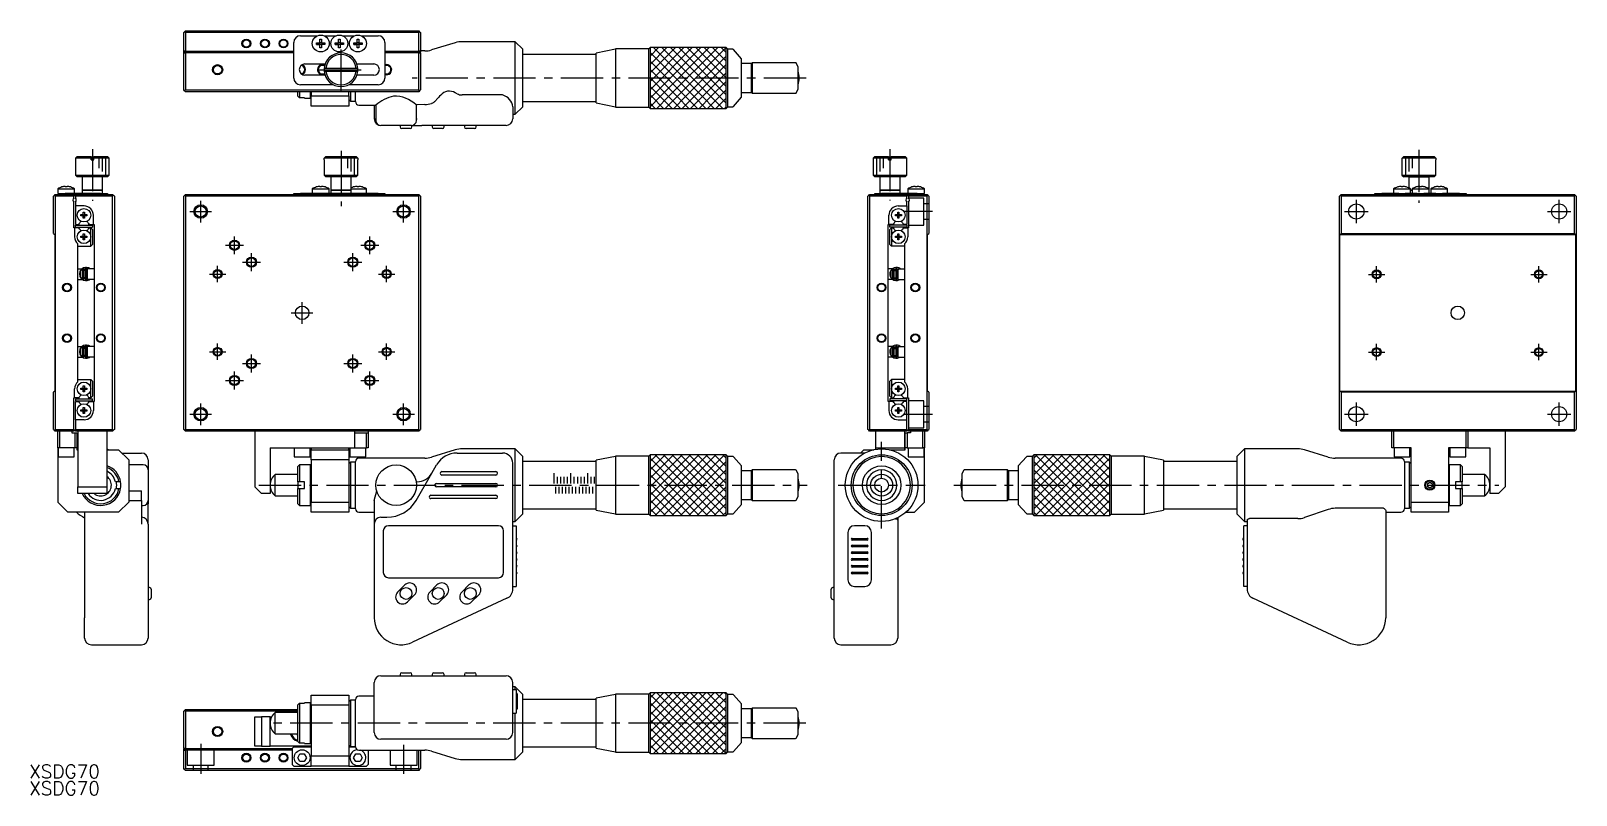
# Model space of a CAD drawing. Extents: x 19 to 476, y 13 to 239.
import ezdxf

# ---------------------------------------------------------------- set-up
doc = ezdxf.new("R2010")
doc.units = 0
doc.header["$LTSCALE"] = 10
doc.linetypes.add('CENTER', pattern=[2, 1.25, -0.25, 0.25, -0.25])
doc.linetypes.add('DASHED', pattern=[3.5, 2, -1.5])
doc.layers.get('0').update_dxf_attribs({"linetype": 'CONTINUOUS'})
doc.layers.add('CENTER', color=1, linetype='CENTER')
doc.styles.get("Standard").update_dxf_attribs({"font": 'txt.shx', "bigfont": '@extfont2.shx'})

msp = doc.modelspace()

# ---------------------------------------------------------------- texts
at = {"color": 7, "linetype": 'CONTINUOUS'}
for p in [(18.353125, 18.217708), (18.353125, 13.217708)]:
    msp.add_text('XSDG70', height=4, dxfattribs=at).set_placement(p)

# ---------------------------------------------------------------- linework, layer by layer
at = {"color": 7, "linetype": 'CONTINUOUS'}
for p, q in [((64.094929, 238.95), (64.344929, 239.2)), ((64.094929, 233.45), (64.094929, 238.95)), ((64.344929, 239.2), (64.594929, 239.45)), ((64.344929, 239.2), (64.594929, 238.95)), ((64.594929, 239.45), (133.594929, 239.45)), ((133.594929, 238.95), (64.594929, 238.95)), ((64.594929, 238.95), (64.594929, 233.45)), ((98.594929, 238), (103.615134, 238)), ((105.574725, 238), (109.115134, 238)), ((111.074725, 238), (114.615134, 238)), ((116.574725, 238), (121.594929, 238)), ((133.594929, 239.45), (133.844929, 239.2)), ((133.594929, 238.95), (133.844929, 239.2)), ((133.594929, 233.45), (133.594929, 238.95)), ((133.844929, 239.2), (134.094929, 238.95)), ((134.094929, 238.95), (134.094929, 233.45)), ((64.594929, 233.45), (64.094929, 233.45)), ((64.094929, 233.2), (64.094929, 233.45)), ((64.094929, 233.2), (65.494929, 233.2)), ((64.094929, 232.95), (64.094929, 233.2)), ((64.594929, 233.45), (96.594929, 233.45)), ((65.494929, 232.95), (65.494929, 233.2)), ((96.594929, 225.5), (96.594929, 236)), ((103.33634, 235.44), (103.33634, 235.96)), ((103.33634, 235.96), (104.334929, 235.96)), ((104.334929, 235.44), (103.33634, 235.44)), ((103.33634, 235.44), (104.293555, 235.44)), ((104.293555, 235.44), (104.293555, 235.96)), ((104.334929, 235.44), (104.293555, 235.44)), ((104.334929, 236.95859), (104.854929, 236.95859)), ((104.334929, 235.96), (104.334929, 236.95859)), ((104.334929, 236.001375), (104.854929, 236.001375)), ((104.334929, 234.44141), (104.334929, 235.44)), ((104.854929, 235.398625), (104.334929, 235.398625)), ((104.854929, 234.44141), (104.334929, 234.44141)), ((104.854929, 236.95859), (104.854929, 235.96)), ((104.854929, 235.96), (105.853519, 235.96)), ((104.854929, 235.44), (104.854929, 234.44141)), ((105.853519, 235.44), (104.854929, 235.44)), ((104.896304, 235.44), (104.854929, 235.44)), ((104.896304, 235.96), (104.896304, 235.44)), ((105.853519, 235.44), (104.896304, 235.44)), ((105.853519, 235.96), (105.853519, 235.44)), ((108.83634, 235.44), (108.83634, 235.96)), ((108.83634, 235.96), (109.834929, 235.96)), ((109.834929, 235.44), (108.83634, 235.44)), ((108.83634, 235.44), (109.793555, 235.44)), ((109.793555, 235.44), (109.793555, 235.96)), ((109.834929, 235.44), (109.793555, 235.44)), ((109.834929, 236.95859), (110.354929, 236.95859)), ((109.834929, 235.96), (109.834929, 236.95859)), ((109.834929, 236.001375), (110.354929, 236.001375)), ((109.834929, 234.44141), (109.834929, 235.44)), ((110.354929, 235.398625), (109.834929, 235.398625)), ((110.354929, 234.44141), (109.834929, 234.44141)), ((110.354929, 236.95859), (110.354929, 235.96)), ((110.354929, 235.96), (111.353519, 235.96)), ((110.354929, 235.44), (110.354929, 234.44141)), ((111.353519, 235.44), (110.354929, 235.44)), ((110.396304, 235.44), (110.354929, 235.44)), ((110.396304, 235.96), (110.396304, 235.44)), ((111.353519, 235.44), (110.396304, 235.44)), ((111.353519, 235.96), (111.353519, 235.44)), ((114.33634, 235.44), (114.33634, 235.96)), ((114.33634, 235.96), (115.334929, 235.96)), ((115.334929, 235.44), (114.33634, 235.44)), ((114.33634, 235.44), (115.293555, 235.44)), ((115.293555, 235.44), (115.293555, 235.96)), ((115.334929, 235.44), (115.293555, 235.44)), ((115.334929, 236.95859), (115.854929, 236.95859)), ((115.334929, 235.96), (115.334929, 236.95859)), ((115.334929, 236.001375), (115.854929, 236.001375)), ((115.334929, 234.44141), (115.334929, 235.44)), ((115.854929, 235.398625), (115.334929, 235.398625)), ((115.854929, 234.44141), (115.334929, 234.44141)), ((115.854929, 236.95859), (115.854929, 235.96)), ((115.854929, 235.96), (116.853519, 235.96)), ((115.854929, 235.44), (115.854929, 234.44141)), ((116.853519, 235.44), (115.854929, 235.44)), ((115.896304, 235.44), (115.854929, 235.44)), ((115.896304, 235.96), (115.896304, 235.44)), ((116.853519, 235.44), (115.896304, 235.44)), ((116.853519, 235.96), (116.853519, 235.44)), ((123.594929, 236), (123.594929, 225.5)), ((123.594929, 233.45), (133.594929, 233.45)), ((134.094929, 233.2), (132.694929, 233.2)), ((132.694929, 232.95), (132.694929, 233.2)), ((134.094929, 233.45), (133.594929, 233.45)), ((135.349346, 233.5), (134.094929, 233.5)), ((134.094929, 233.45), (134.094929, 233.2)), ((134.094929, 232.95), (134.094929, 233.2)), ((144.394984, 235.944461), (137.394875, 233.805539)), ((162.144929, 236.25), (146.440513, 236.25)), ((162.144929, 214.75), (162.144929, 236.25)), ((164.394929, 234), (162.144929, 236.25)), ((164.394929, 217), (164.394929, 234)), ((191.794929, 234), (186.094929, 232.892032)), ((191.794929, 234.1), (191.794929, 216.9)), ((201.594929, 234.1), (191.794929, 234.1)), ((201.994929, 234.5), (201.594929, 234.1)), ((201.594929, 216.9), (201.594929, 234.1)), ((201.994929, 234.5), (201.994929, 216.5)), ((224.494929, 234.5), (201.994929, 234.5)), ((224.494929, 216.5), (224.494929, 234.5)), ((224.994929, 234), (224.494929, 234.5)), ((224.994929, 217), (224.994929, 234)), ((226.460608, 234), (224.994929, 234)), ((229.094929, 231.2), (226.68439, 233.899805)), ((64.094929, 221.95), (64.094929, 232.95)), ((64.094929, 232.95), (64.594929, 232.95)), ((64.594929, 232.95), (64.594929, 221.95)), ((96.594929, 232.95), (64.594929, 232.95)), ((99.894929, 229.65), (105.892802, 229.65)), ((115.297057, 229.65), (120.294929, 229.65)), ((133.594929, 232.95), (123.594929, 232.95)), ((133.594929, 221.95), (133.594929, 232.95)), ((133.594929, 232.95), (134.094929, 232.95)), ((134.094929, 232.95), (134.094929, 221.95)), ((186.094929, 232.5), (164.394929, 232.5)), ((186.094929, 218.107968), (186.094929, 232.892032)), ((229.094929, 219.8), (229.094929, 231.2)), ((231.994929, 229.75), (229.094929, 229.75)), ((232.244929, 230), (231.994929, 229.75)), ((231.994929, 221.25), (231.994929, 229.75)), ((232.244929, 230), (232.244929, 221)), ((245.054725, 230), (232.244929, 230)), ((245.794929, 228.75), (245.329843, 229.819625)), ((245.794929, 222.25), (245.794929, 228.75)), ((105.857842, 226.35), (99.894929, 226.35)), ((106.112742, 228.35), (105.610955, 228.35)), ((105.610955, 227.55), (106.112742, 227.55)), ((105.610955, 227.55), (115.578904, 227.55)), ((115.077116, 228.35), (106.112742, 228.35)), ((106.112742, 227.55), (115.077116, 227.55)), ((115.578904, 228.35), (115.077116, 228.35)), ((115.077116, 227.55), (115.578904, 227.55)), ((120.294929, 226.35), (115.332017, 226.35)), ((64.344929, 221.7), (64.094929, 221.95)), ((64.594929, 221.95), (64.344929, 221.7)), ((64.594929, 221.45), (64.344929, 221.7)), ((64.594929, 221.95), (133.594929, 221.95)), ((133.594929, 221.45), (64.594929, 221.45)), ((97.794929, 220.091673), (97.794929, 221.45)), ((98.294929, 219.58392), (97.794929, 220.091673)), ((98.294929, 221.45), (98.294929, 219.58392)), ((99.794929, 219.58392), (98.294929, 219.58392)), ((108.315127, 223.5), (98.594929, 223.5)), ((99.794929, 219.5), (99.794929, 219.58392)), ((99.794929, 219.5), (101.594929, 219.5)), ((101.594929, 219.5), (101.594929, 221.45)), ((101.594929, 219.5), (101.794929, 219.7)), ((101.794929, 221.45), (101.794929, 220.2)), ((101.794929, 220.2), (112.894929, 220.2)), ((101.794929, 217.2), (101.794929, 220.2)), ((121.594929, 223.5), (112.874732, 223.5)), ((112.894929, 220.2), (112.894929, 221.45)), ((112.894929, 220.2), (112.894929, 217.2)), ((113.394929, 221.45), (113.394929, 218.65)), ((114.894929, 218.5), (114.894929, 221.45)), ((133.844929, 221.7), (133.594929, 221.95)), ((133.844929, 221.7), (133.594929, 221.45)), ((134.094929, 221.95), (133.844929, 221.7)), ((144.936381, 220.82841), (144.394984, 221.11426)), ((158.394929, 220.468847), (146.440513, 220.468847)), ((226.68439, 217.100195), (229.094929, 219.8)), ((229.094929, 221.25), (231.994929, 221.25)), ((231.994929, 221.25), (232.244929, 221)), ((232.244929, 221), (245.054725, 221)), ((245.329843, 221.180375), (245.794929, 222.25)), ((112.894929, 217.2), (101.794929, 217.2)), ((112.894929, 219.15), (113.394929, 218.65)), ((113.394929, 218.65), (114.894929, 218.65)), ((115.894929, 217.5), (120.894929, 217.5)), ((120.394929, 217.5), (120.394929, 213.45)), ((120.894929, 217.5), (120.894929, 212.95)), ((132.811009, 217.562746), (132.811009, 213.45)), ((133.100701, 217.562746), (132.811009, 217.562746)), ((135.349346, 217.648484), (133.100701, 217.562746)), ((137.430828, 217.955825), (137.394875, 217.939771)), ((137.623127, 218.053328), (137.430828, 217.955825)), ((137.812742, 218.165072), (137.623127, 218.053328)), ((137.99931, 218.290841), (137.812742, 218.165072)), ((138.182474, 218.430397), (137.99931, 218.290841)), ((138.361885, 218.583471), (138.182474, 218.430397)), ((138.537199, 218.749771), (138.361885, 218.583471)), ((138.708081, 218.92898), (138.537199, 218.749771)), ((138.874204, 219.120753), (138.708081, 218.92898)), ((161.394929, 216.937728), (161.394929, 213.45)), ((162.144929, 214.75), (164.394929, 217)), ((164.394929, 218.5), (186.094929, 218.5)), ((186.094929, 218.107968), (191.794929, 217)), ((191.794929, 216.9), (201.594929, 216.9)), ((201.594929, 216.9), (201.994929, 216.5)), ((201.994929, 216.5), (224.494929, 216.5)), ((224.494929, 216.5), (224.994929, 217)), ((224.994929, 217), (226.460608, 217)), ((120.394929, 213.45), (120.894929, 213.45)), ((131.394929, 211.45), (122.394929, 211.45)), ((128.084269, 211.45), (128.084269, 211.05)), ((131.084269, 210.55), (128.584269, 210.55)), ((131.394929, 211.45), (134.544077, 211.45)), ((131.584269, 211.05), (131.584269, 211.45)), ((132.811009, 213.45), (133.100701, 213.45)), ((132.894929, 212.95), (132.894929, 213.45)), ((140.606254, 211.45), (134.544077, 211.45)), ((137.584269, 211.45), (137.584269, 211.05)), ((140.584269, 210.55), (138.084269, 210.55)), ((144.936381, 211.45), (140.606254, 211.45)), ((141.084269, 211.05), (141.084269, 211.45)), ((158.394929, 211.45), (144.936381, 211.45)), ((147.084269, 211.45), (147.084269, 211.05)), ((150.084269, 210.55), (147.584269, 210.55)), ((150.584269, 211.05), (150.584269, 211.45)), ((159.394929, 211.45), (158.394929, 211.45)), ((161.394929, 214.75), (162.144929, 214.75)), ((32.55, 202.275), (32.05, 201.775)), ((36.65, 201.775), (32.05, 201.775)), ((32.05, 201.775), (32.05, 196.775)), ((32.55, 202.275), (36.65, 202.275)), ((36.65, 202.275), (36.65, 201.775)), ((36.65, 201.775), (36.65, 202.275)), ((36.65, 201.275), (36.65, 201.775)), ((36.65, 201.775), (36.65, 201.275)), ((36.65, 201.275), (37.45, 201.275)), ((37.45, 202.275), (41.55, 202.275)), ((37.45, 201.775), (37.45, 202.275)), ((42.05, 201.775), (37.45, 201.775)), ((37.45, 201.275), (37.45, 201.775)), ((42.05, 201.775), (41.55, 202.275)), ((42.05, 196.775), (42.05, 201.775)), ((105.594929, 201.275), (105.610955, 201.275)), ((105.594929, 201.275), (105.610955, 201.275)), ((105.594929, 201.275), (105.594929, 196.775)), ((105.610955, 201.775), (106.112742, 202.275)), ((115.578904, 201.775), (105.610955, 201.775)), ((105.610955, 201.275), (105.610955, 201.775)), ((106.112742, 202.275), (115.077116, 202.275)), ((106.112742, 202.275), (115.077116, 202.275)), ((115.077116, 202.275), (115.578904, 201.775)), ((115.578904, 201.775), (115.578904, 201.275)), ((115.578904, 201.275), (115.594929, 201.275)), ((115.578904, 201.275), (115.594929, 201.275)), ((115.594929, 196.775), (115.594929, 201.275)), ((268.45, 202.275), (267.95, 201.775)), ((272.55, 201.775), (267.95, 201.775)), ((267.95, 201.775), (267.95, 196.775)), ((268.45, 202.275), (272.55, 202.275)), ((272.55, 201.775), (272.55, 202.275)), ((272.55, 202.275), (272.55, 201.775)), ((272.55, 201.275), (272.55, 201.775)), ((272.55, 201.775), (272.55, 201.275)), ((272.55, 201.275), (273.35, 201.275)), ((273.35, 202.275), (277.45, 202.275)), ((273.35, 201.775), (273.35, 202.275)), ((277.95, 201.775), (273.35, 201.775)), ((273.35, 201.275), (273.35, 201.775)), ((277.95, 201.775), (277.45, 202.275)), ((277.95, 196.775), (277.95, 201.775)), ((424.405071, 201.275), (424.421096, 201.275)), ((424.405071, 201.275), (424.405071, 196.775)), ((424.421096, 201.775), (424.922884, 202.275)), ((424.421096, 201.275), (424.421096, 201.775)), ((434.389045, 201.775), (424.421096, 201.775)), ((424.922884, 202.275), (433.887258, 202.275)), ((433.887258, 202.275), (434.389045, 201.775)), ((434.389045, 201.775), (434.389045, 201.275)), ((434.389045, 201.275), (434.405071, 201.275)), ((434.405071, 196.775), (434.405071, 201.275)), ((32.05, 196.775), (37.05, 196.775)), ((32.05, 196.775), (32.55, 196.275)), ((37.05, 196.775), (42.05, 196.775)), ((41.55, 196.275), (42.05, 196.775)), ((105.594929, 196.775), (115.594929, 196.775)), ((105.594929, 196.775), (106.094929, 196.275)), ((115.094929, 196.275), (115.594929, 196.775)), ((267.95, 196.775), (277.95, 196.775)), ((267.95, 196.775), (268.45, 196.275)), ((277.45, 196.275), (277.95, 196.775)), ((424.405071, 196.775), (434.405071, 196.775)), ((424.405071, 196.775), (424.905071, 196.275)), ((433.905071, 196.275), (434.405071, 196.775)), ((26.8, 192.666657), (31.8, 192.666657)), ((26.8, 192.666657), (26.8, 191.275)), ((28.04141, 193.237581), (28.038067, 193.244436)), ((29.04, 193.237581), (29.04, 193.409953)), ((29.56, 193.237581), (29.04, 193.237581)), ((29.56, 193.409953), (29.56, 193.237581)), ((30.561933, 193.244436), (30.55859, 193.237581)), ((31.8, 191.275), (31.8, 192.666657)), ((37.05, 196.275), (32.55, 196.275)), ((34.05, 196.275), (34.05, 192.275)), ((34.05, 192.275), (37.05, 192.275)), ((37.05, 192.275), (34.05, 192.275)), ((34.05, 192.275), (34.05, 191.275)), ((41.55, 196.275), (37.05, 196.275)), ((37.05, 192.275), (40.05, 192.275)), ((40.05, 192.275), (37.05, 192.275)), ((40.05, 192.275), (40.05, 196.275)), ((40.05, 191.275), (40.05, 192.275)), ((102.094929, 192.666657), (107.094929, 192.666657)), ((102.094929, 192.666657), (102.094929, 191.275)), ((103.33634, 193.237581), (103.332997, 193.244436)), ((103.33634, 193.237581), (103.332997, 193.244436)), ((104.334929, 193.237581), (104.334929, 193.409953)), ((104.854929, 193.237581), (104.334929, 193.237581)), ((104.854929, 193.409953), (104.854929, 193.237581)), ((105.856862, 193.244436), (105.853519, 193.237581)), ((105.856862, 193.244436), (105.853519, 193.237581)), ((115.094929, 196.275), (106.094929, 196.275)), ((107.094929, 191.275), (107.094929, 192.666657)), ((107.594929, 196.275), (107.594929, 192.275)), ((107.594929, 192.275), (113.594929, 192.275)), ((113.594929, 192.275), (107.594929, 192.275)), ((107.594929, 192.275), (107.594929, 191.275)), ((113.594929, 192.275), (113.594929, 196.275)), ((113.594929, 192.666657), (118.094929, 192.666657)), ((113.594929, 191.275), (113.594929, 192.275)), ((114.33634, 193.237581), (114.332997, 193.244436)), ((114.33634, 193.237581), (114.332997, 193.244436)), ((115.334929, 193.237581), (115.334929, 193.409953)), ((115.854929, 193.237581), (115.334929, 193.237581)), ((115.854929, 193.409953), (115.854929, 193.237581)), ((116.856862, 193.244436), (116.853519, 193.237581)), ((116.856862, 193.244436), (116.853519, 193.237581)), ((118.094929, 191.275), (118.094929, 192.666657)), ((277.45, 196.275), (268.45, 196.275)), ((269.95, 196.275), (269.95, 192.275)), ((269.95, 192.275), (275.95, 192.275)), ((275.95, 192.275), (269.95, 192.275)), ((269.95, 192.275), (269.95, 191.275)), ((275.95, 192.275), (275.95, 196.275)), ((275.95, 191.275), (275.95, 192.275)), ((278.2, 192.666657), (283.2, 192.666657)), ((278.2, 192.666657), (278.2, 191.275)), ((279.44141, 193.237581), (279.438067, 193.244436)), ((280.44, 193.237581), (280.44, 193.409953)), ((280.96, 193.237581), (280.44, 193.237581)), ((280.96, 193.409953), (280.96, 193.237581)), ((281.961933, 193.244436), (281.95859, 193.237581)), ((283.2, 191.275), (283.2, 192.666657)), ((421.905071, 192.666657), (424.405071, 192.666657)), ((421.905071, 192.666657), (421.905071, 191.275)), ((423.146481, 193.237581), (423.143138, 193.244436)), ((424.145071, 193.237581), (424.145071, 193.409953)), ((424.665071, 193.237581), (424.145071, 193.237581)), ((424.405071, 192.666657), (426.905071, 192.666657)), ((424.665071, 193.409953), (424.665071, 193.237581)), ((426.405071, 196.275), (424.905071, 196.275)), ((433.905071, 196.275), (424.905071, 196.275)), ((425.667003, 193.244436), (425.66366, 193.237581)), ((432.405071, 196.275), (426.405071, 196.275)), ((426.405071, 196.275), (432.405071, 196.275)), ((426.405071, 196.275), (426.405071, 192.956129)), ((426.905071, 191.275), (426.905071, 192.666657)), ((426.905071, 192.275), (427.405071, 192.275)), ((427.405071, 192.275), (426.905071, 192.275)), ((427.405071, 192.666657), (429.905071, 192.666657)), ((427.405071, 192.666657), (427.405071, 191.275)), ((428.646481, 193.237581), (428.643138, 193.244436)), ((429.645071, 193.237581), (429.645071, 193.409953)), ((430.165071, 193.237581), (429.645071, 193.237581)), ((429.905071, 192.666657), (432.405071, 192.666657)), ((430.165071, 193.409953), (430.165071, 193.237581)), ((431.167003, 193.244436), (431.16366, 193.237581)), ((433.905071, 196.275), (432.405071, 196.275)), ((432.405071, 192.666657), (432.405071, 196.275)), ((432.405071, 191.275), (432.405071, 192.666657)), ((432.905071, 192.666657), (435.405071, 192.666657)), ((432.905071, 192.666657), (432.905071, 191.275)), ((434.146481, 193.237581), (434.143138, 193.244436)), ((435.145071, 193.237581), (435.145071, 193.409953)), ((435.665071, 193.237581), (435.145071, 193.237581)), ((435.405071, 192.666657), (437.905071, 192.666657)), ((435.665071, 193.409953), (435.665071, 193.237581)), ((436.667003, 193.244436), (436.66366, 193.237581)), ((437.905071, 191.275), (437.905071, 192.666657)), ((25.8, 190.725), (25.55, 190.475)), ((25.55, 179.475), (25.55, 190.475)), ((25.8, 190.725), (26.05, 190.975)), ((26.05, 190.475), (25.8, 190.725)), ((26.05, 190.975), (31.55, 190.975)), ((26.05, 190.475), (26.05, 121.475)), ((31.55, 190.475), (26.05, 190.475)), ((26.8, 191.275), (27, 191.275)), ((27, 190.975), (27, 191.275)), ((27, 191.275), (29, 191.275)), ((30.375, 191.275), (29, 191.275)), ((39.5, 191.275), (30.375, 191.275)), ((31.55, 190.975), (32.05, 190.975)), ((31.55, 190.975), (31.55, 190.475)), ((31.55, 190.036438), (31.55, 190.475)), ((31.55, 181.175), (31.55, 188.713562)), ((32.05, 190.975), (43.05, 190.975)), ((32.05, 190.475), (32.05, 190.975)), ((32.05, 190.475), (32.05, 190.036438)), ((43.05, 190.475), (32.05, 190.475)), ((32.05, 188.713562), (32.05, 187.625)), ((34.6, 187.625), (32.05, 187.625)), ((32.05, 187.625), (32.05, 182.175)), ((39.5, 191.275), (41.5, 191.275)), ((41.5, 191.275), (41.5, 190.975)), ((43.05, 190.975), (43.3, 190.725)), ((43.3, 190.725), (43.05, 190.475)), ((43.05, 121.475), (43.05, 190.475)), ((43.55, 190.475), (43.3, 190.725)), ((43.55, 190.475), (43.55, 121.475)), ((64.344929, 190.725), (64.094929, 190.475)), ((64.094929, 121.475), (64.094929, 190.475)), ((64.594929, 190.975), (64.344929, 190.725)), ((64.594929, 190.475), (64.344929, 190.725)), ((64.594929, 190.975), (133.594929, 190.975)), ((133.594929, 190.475), (64.594929, 190.475)), ((64.594929, 190.475), (64.594929, 121.475)), ((96.594929, 190.975), (96.594929, 191.275)), ((96.594929, 191.275), (98.594929, 191.275)), ((103.519929, 191.275), (98.594929, 191.275)), ((105.669929, 191.275), (103.519929, 191.275)), ((109.019929, 191.275), (105.669929, 191.275)), ((111.169929, 191.275), (109.019929, 191.275)), ((114.519929, 191.275), (111.169929, 191.275)), ((116.669929, 191.275), (114.519929, 191.275)), ((121.594929, 191.275), (116.669929, 191.275)), ((121.594929, 191.275), (123.594929, 191.275)), ((123.594929, 191.275), (123.594929, 190.975)), ((133.844929, 190.725), (133.594929, 190.975)), ((133.844929, 190.725), (133.594929, 190.475)), ((133.594929, 121.475), (133.594929, 190.475)), ((134.094929, 190.475), (133.844929, 190.725)), ((134.094929, 190.475), (134.094929, 121.475)), ((266.7, 190.725), (266.45, 190.475)), ((266.45, 121.475), (266.45, 190.475)), ((266.7, 190.725), (266.95, 190.975)), ((266.95, 190.475), (266.7, 190.725)), ((266.95, 190.975), (277.95, 190.975)), ((277.95, 190.475), (266.95, 190.475)), ((266.95, 190.475), (266.95, 121.475)), ((268.5, 190.975), (268.5, 191.275)), ((268.5, 191.275), (270.5, 191.275)), ((279.625, 191.275), (270.5, 191.275)), ((275.4, 187.625), (277.95, 187.625)), ((277.95, 190.975), (278.45, 190.975)), ((277.95, 190.975), (277.95, 190.475)), ((277.95, 190.036438), (277.95, 190.475)), ((277.95, 187.625), (277.95, 188.713562)), ((277.95, 187.625), (277.95, 182.175)), ((278.45, 190.475), (278.45, 190.975)), ((278.45, 190.975), (283.95, 190.975)), ((283.95, 190.475), (278.45, 190.475)), ((278.45, 190.475), (278.45, 190.036438)), ((278.45, 188.713562), (278.45, 181.175)), ((281, 191.275), (279.625, 191.275)), ((281, 191.275), (283, 191.275)), ((283, 191.275), (283, 190.975)), ((283, 191.275), (283.2, 191.275)), ((283.95, 190.975), (284.2, 190.725)), ((284.2, 190.725), (283.95, 190.475)), ((283.95, 121.475), (283.95, 190.475)), ((284.45, 190.475), (284.2, 190.725)), ((284.45, 190.475), (284.45, 179.475)), ((406.155071, 190.725), (405.905071, 190.475)), ((405.905071, 121.475), (405.905071, 190.475)), ((406.405071, 190.975), (406.155071, 190.725)), ((406.405071, 190.475), (406.155071, 190.725)), ((406.405071, 190.975), (475.405071, 190.975)), ((475.405071, 190.475), (406.405071, 190.475)), ((406.405071, 190.475), (406.405071, 179.475)), ((416.405071, 190.975), (416.405071, 191.275)), ((416.405071, 191.275), (418.405071, 191.275)), ((423.330071, 191.275), (418.405071, 191.275)), ((423.425275, 191.275), (423.330071, 191.275)), ((423.425275, 191.275), (424.405071, 191.275)), ((424.405071, 191.275), (425.384866, 191.275)), ((425.480071, 191.275), (425.384866, 191.275)), ((428.830071, 191.275), (425.480071, 191.275)), ((428.925275, 191.275), (428.830071, 191.275)), ((428.925275, 191.275), (429.905071, 191.275)), ((429.905071, 191.275), (430.884866, 191.275)), ((430.980071, 191.275), (430.884866, 191.275)), ((434.330071, 191.275), (430.980071, 191.275)), ((434.425275, 191.275), (434.330071, 191.275)), ((434.425275, 191.275), (435.405071, 191.275)), ((435.405071, 191.275), (436.384866, 191.275)), ((436.480071, 191.275), (436.384866, 191.275)), ((441.405071, 191.275), (436.480071, 191.275)), ((441.405071, 191.275), (443.405071, 191.275)), ((443.405071, 191.275), (443.405071, 190.975)), ((475.655071, 190.725), (475.405071, 190.975)), ((475.655071, 190.725), (475.405071, 190.475)), ((475.405071, 179.475), (475.405071, 190.475)), ((475.905071, 190.475), (475.655071, 190.725)), ((475.905071, 190.475), (475.905071, 121.475)), ((33.663639, 185.055), (34.37, 185.055)), ((33.663639, 184.695), (33.663639, 185.055)), ((34.37, 184.695), (33.663639, 184.695)), ((34.37, 185.761361), (34.73, 185.761361)), ((34.37, 185.055), (34.37, 185.761361)), ((34.380372, 185.044628), (34.37, 185.055)), ((34.380372, 184.705372), (34.37, 184.695)), ((34.37, 183.988639), (34.37, 184.695)), ((34.73, 183.988639), (34.37, 183.988639)), ((34.380372, 184.705372), (34.380372, 185.044628)), ((34.380372, 185.044628), (34.719628, 185.044628)), ((34.719628, 184.705372), (34.380372, 184.705372)), ((34.719628, 185.044628), (34.73, 185.055)), ((34.719628, 185.044628), (34.719628, 184.705372)), ((34.719628, 184.705372), (34.73, 184.695)), ((34.73, 185.761361), (34.73, 185.055)), ((34.73, 185.761361), (34.73, 185.055)), ((34.73, 185.055), (35.436361, 185.055)), ((34.73, 184.695), (34.73, 183.988639)), ((35.436361, 184.695), (34.73, 184.695)), ((34.73, 183.988639), (34.73, 184.695)), ((35.436361, 185.055), (35.436361, 184.695)), ((37.35, 182.175), (37.35, 184.875)), ((272.65, 182.175), (272.65, 184.875)), ((274.563639, 184.695), (274.563639, 185.055)), ((274.563639, 185.055), (275.27, 185.055)), ((275.27, 184.695), (274.563639, 184.695)), ((275.27, 185.761361), (275.63, 185.761361)), ((275.27, 185.055), (275.27, 185.761361)), ((275.27, 185.761361), (275.27, 185.055)), ((275.280372, 185.044628), (275.27, 185.055)), ((275.280372, 184.705372), (275.27, 184.695)), ((275.27, 183.988639), (275.27, 184.695)), ((275.27, 183.988639), (275.27, 184.695)), ((275.63, 183.988639), (275.27, 183.988639)), ((275.280372, 185.044628), (275.619628, 185.044628)), ((275.280372, 184.705372), (275.280372, 185.044628)), ((275.619628, 184.705372), (275.280372, 184.705372)), ((275.619628, 185.044628), (275.63, 185.055)), ((275.619628, 185.044628), (275.619628, 184.705372)), ((275.619628, 184.705372), (275.63, 184.695)), ((275.63, 185.761361), (275.63, 185.055)), ((275.63, 185.055), (276.336361, 185.055)), ((275.63, 184.695), (275.63, 183.988639)), ((276.336361, 184.695), (275.63, 184.695)), ((276.336361, 185.055), (276.336361, 184.695)), ((25.55, 179.475), (25.9, 179.125)), ((25.9, 179.125), (25.9, 132.825)), ((31.8, 181.175), (31.55, 181.175)), ((31.8, 181.175), (31.8, 178.475)), ((33.005588, 181.175), (31.8, 181.175)), ((32.05, 182.175), (33.005588, 182.175)), ((32.05, 181.975), (37.05, 181.975)), ((32.05, 181.375), (32.05, 181.975)), ((32.05, 181.375), (37.05, 181.375)), ((33.005588, 182.175), (33.175185, 182.46875)), ((33.175185, 180.88125), (33.005588, 181.175)), ((33.663639, 178.655), (34.37, 178.655)), ((33.663639, 178.295), (33.663639, 178.655)), ((34.37, 178.295), (33.663639, 178.295)), ((34.37, 179.361361), (34.73, 179.361361)), ((34.37, 178.655), (34.37, 179.361361)), ((34.380372, 178.644628), (34.37, 178.655)), ((34.380372, 178.305372), (34.37, 178.295)), ((34.37, 177.588639), (34.37, 178.295)), ((34.380372, 178.305372), (34.380372, 178.644628)), ((34.380372, 178.644628), (34.719628, 178.644628)), ((34.719628, 178.305372), (34.380372, 178.305372)), ((34.719628, 178.644628), (34.73, 178.655)), ((34.719628, 178.644628), (34.719628, 178.305372)), ((34.719628, 178.305372), (34.73, 178.295)), ((34.73, 179.361361), (34.73, 178.655)), ((34.73, 179.361361), (34.73, 178.655)), ((34.73, 178.655), (35.436361, 178.655)), ((34.73, 178.295), (34.73, 177.588639)), ((35.436361, 178.295), (34.73, 178.295)), ((34.73, 177.588639), (34.73, 178.295)), ((35.436361, 178.655), (35.436361, 178.295)), ((35.924815, 182.46875), (36.094412, 182.175)), ((36.094412, 181.175), (35.924815, 180.88125)), ((36.094412, 182.175), (37.35, 182.175)), ((36.55, 181.175), (36.094412, 181.175)), ((36.55, 178.475), (36.55, 181.175)), ((36.55, 181.175), (37.05, 180.675)), ((36.55, 175.675), (36.55, 178.475)), ((37.05, 181.975), (37.05, 181.375)), ((37.05, 180.675), (37.05, 176.175)), ((37.35, 182.175), (37.55, 182.175)), ((37.55, 182.175), (37.55, 129.775)), ((272.45, 182.175), (272.65, 182.175)), ((272.45, 129.775), (272.45, 182.175)), ((273.905588, 182.175), (272.65, 182.175)), ((272.95, 181.375), (272.95, 181.975)), ((277.95, 181.975), (272.95, 181.975)), ((277.95, 181.375), (272.95, 181.375)), ((272.95, 180.675), (273.45, 181.175)), ((272.95, 176.175), (272.95, 180.675)), ((273.45, 181.175), (273.45, 178.475)), ((273.45, 181.175), (273.905588, 181.175)), ((273.45, 178.475), (273.45, 175.675)), ((274.075185, 182.46875), (273.905588, 182.175)), ((273.905588, 181.175), (274.075185, 180.88125)), ((274.563639, 178.295), (274.563639, 178.655)), ((274.563639, 178.655), (275.27, 178.655)), ((275.27, 178.295), (274.563639, 178.295)), ((275.27, 179.361361), (275.63, 179.361361)), ((275.27, 178.655), (275.27, 179.361361)), ((275.27, 179.361361), (275.27, 178.655)), ((275.280372, 178.644628), (275.27, 178.655)), ((275.280372, 178.305372), (275.27, 178.295)), ((275.27, 177.588639), (275.27, 178.295)), ((275.27, 177.588639), (275.27, 178.295)), ((275.280372, 178.644628), (275.619628, 178.644628)), ((275.280372, 178.305372), (275.280372, 178.644628)), ((275.619628, 178.305372), (275.280372, 178.305372)), ((275.619628, 178.644628), (275.63, 178.655)), ((275.619628, 178.644628), (275.619628, 178.305372)), ((275.619628, 178.305372), (275.63, 178.295)), ((275.63, 179.361361), (275.63, 178.655)), ((275.63, 178.655), (276.336361, 178.655)), ((275.63, 178.295), (275.63, 177.588639)), ((276.336361, 178.295), (275.63, 178.295)), ((276.336361, 178.655), (276.336361, 178.295)), ((276.994412, 182.175), (276.824815, 182.46875)), ((276.824815, 180.88125), (276.994412, 181.175)), ((277.95, 182.175), (276.994412, 182.175)), ((276.994412, 181.175), (278.2, 181.175)), ((277.95, 181.975), (277.95, 181.375)), ((278.2, 181.175), (278.2, 178.475)), ((278.45, 181.175), (278.2, 181.175)), ((284.1, 179.125), (284.45, 179.475)), ((284.1, 132.825), (284.1, 179.125)), ((406.055071, 179.125), (406.405071, 179.475)), ((406.055071, 132.825), (406.055071, 179.125)), ((406.055071, 179.125), (475.755071, 179.125)), ((406.405071, 179.475), (475.405071, 179.475)), ((475.405071, 179.475), (475.755071, 179.125)), ((475.755071, 179.125), (475.755071, 132.825)), ((32.75, 135.554062), (32.75, 176.395938)), ((32.75, 175.675), (36.55, 175.675)), ((34.73, 177.588639), (34.37, 177.588639)), ((37.05, 176.175), (36.55, 175.675)), ((273.45, 175.675), (272.95, 176.175)), ((277.25, 175.675), (273.45, 175.675)), ((275.63, 177.588639), (275.27, 177.588639)), ((277.25, 176.395938), (277.25, 135.554062)), ((34.961506, 169.234909), (34.961506, 165.734909)), ((35.931103, 169.268008), (35.183654, 169.428626)), ((35.358138, 169.262204), (35.34999, 169.258279)), ((35.351506, 165.734909), (35.351506, 169.234909)), ((35.389511, 169.276115), (35.358138, 169.262204)), ((35.421527, 169.288441), (35.389511, 169.276115)), ((35.454107, 169.29915), (35.421527, 169.288441)), ((35.487171, 169.308217), (35.454107, 169.29915)), ((35.52064, 169.315621), (35.487171, 169.308217)), ((35.55443, 169.321344), (35.52064, 169.315621)), ((35.588459, 169.325371), (35.55443, 169.321344)), ((35.622643, 169.327693), (35.588459, 169.325371)), ((35.656901, 169.328304), (35.622643, 169.327693)), ((35.691147, 169.327203), (35.656901, 169.328304)), ((35.725298, 169.324392), (35.691147, 169.327203)), ((35.75927, 169.319877), (35.725298, 169.324392)), ((35.79298, 169.31367), (35.75927, 169.319877)), ((35.826346, 169.305784), (35.79298, 169.31367)), ((35.930579, 169.268246), (35.8263, 168.974989)), ((35.859286, 169.296239), (35.826346, 169.305784)), ((35.891717, 169.285057), (35.859286, 169.296239)), ((35.879353, 169.110781), (35.873325, 169.096128)), ((35.885152, 169.125321), (35.879353, 169.110781)), ((35.890685, 169.139649), (35.885152, 169.125321)), ((35.895913, 169.15367), (35.890685, 169.139649)), ((35.921894, 169.272982), (35.891717, 169.285057)), ((35.900803, 169.167291), (35.895913, 169.15367)), ((35.905321, 169.18042), (35.900803, 169.167291)), ((35.909438, 169.19297), (35.905321, 169.18042)), ((35.913125, 169.204857), (35.909438, 169.19297)), ((35.916359, 169.216001), (35.913125, 169.204857)), ((35.919117, 169.226328), (35.916359, 169.216001)), ((35.921381, 169.235769), (35.919117, 169.226328)), ((35.920628, 169.27325), (35.922567, 169.272593)), ((35.923136, 169.244261), (35.921381, 169.235769)), ((36.404437, 168.975223), (35.921474, 169.272171)), ((35.922567, 169.272593), (35.923989, 169.270741)), ((35.92437, 169.251747), (35.923136, 169.244261)), ((35.923989, 169.270741), (35.924884, 169.267706)), ((35.925076, 169.258177), (35.92437, 169.251747)), ((35.924884, 169.267706), (35.925247, 169.263509)), ((35.925247, 169.263509), (35.925076, 169.258177)), ((35.95077, 169.259342), (35.931103, 169.268008)), ((274.078526, 169.272171), (274.060568, 169.264376)), ((274.07249, 169.268794), (274.069421, 169.268246)), ((274.134303, 169.294172), (274.078106, 169.272982)), ((274.648494, 169.234909), (274.648494, 165.734909)), ((275.038494, 165.734909), (275.038494, 169.234909)), ((33.798683, 168.875), (32.75, 168.875)), ((32.75, 165.875), (34.067927, 165.875)), ((33.55, 168.391515), (34.05, 168.920683)), ((33.55, 166.558485), (33.55, 168.391515)), ((34.05, 166.029317), (33.55, 166.558485)), ((34.05, 168.975), (34.05, 168.920683)), ((34.55, 168.975), (34.05, 168.975)), ((34.05, 168.920683), (34.05, 166.029317)), ((34.05, 166.029317), (34.05, 165.975)), ((34.05, 165.975), (34.55, 165.975)), ((34.54981, 168.917321), (34.961485, 169.028536)), ((34.961452, 165.941596), (34.549851, 166.052142)), ((34.55, 165.975), (34.55, 168.975)), ((34.75, 168.875), (34.55, 168.875)), ((34.961506, 168.475), (34.55, 168.475)), ((34.55, 166.475), (34.961506, 166.475)), ((34.75, 168.475), (34.75, 168.875)), ((34.75, 165.983123), (34.75, 166.475)), ((34.75, 166.375), (34.961506, 166.375)), ((35.351506, 168.633228), (35.35184, 168.647462)), ((35.55, 168.475), (35.351506, 168.475)), ((35.351506, 166.475), (35.55, 166.475)), ((35.351506, 166.375), (35.55, 166.375)), ((35.35159, 166.329552), (35.351506, 166.336589)), ((35.352303, 166.314539), (35.35159, 166.329552)), ((35.35184, 168.647462), (35.352902, 168.662451)), ((35.353744, 166.299577), (35.352303, 166.314539)), ((35.352902, 168.662451), (35.354689, 168.677369)), ((35.355909, 166.284699), (35.353744, 166.299577)), ((35.354689, 168.677369), (35.357198, 168.692181)), ((35.358795, 166.269943), (35.355909, 166.284699)), ((35.357198, 168.692181), (35.360422, 168.706853)), ((35.362396, 166.255341), (35.358795, 166.269943)), ((35.360422, 168.706853), (35.364354, 168.721349)), ((35.366703, 166.24093), (35.362396, 166.255341)), ((35.364354, 168.721349), (35.368987, 168.735635)), ((35.371708, 166.226744), (35.366703, 166.24093)), ((35.368987, 168.735635), (35.374309, 168.749678)), ((35.377401, 166.212816), (35.371708, 166.226744)), ((35.374309, 168.749678), (35.380309, 168.763444)), ((35.383769, 166.199181), (35.377401, 166.212816)), ((35.380309, 168.763444), (35.386973, 168.776901)), ((35.390798, 166.185871), (35.383769, 166.199181)), ((35.386973, 168.776901), (35.394288, 168.790015)), ((35.398473, 166.17292), (35.390798, 166.185871)), ((35.394288, 168.790015), (35.402236, 168.802755)), ((35.406778, 166.16036), (35.398473, 166.17292)), ((35.402236, 168.802755), (35.410801, 168.81509)), ((35.415693, 166.148223), (35.406778, 166.16036)), ((35.410801, 168.81509), (35.419963, 168.826989)), ((35.425199, 166.136538), (35.415693, 166.148223)), ((35.419963, 168.826989), (35.429701, 168.838423)), ((35.435274, 166.125336), (35.425199, 166.136538)), ((35.429701, 168.838423), (35.439994, 168.849363)), ((35.445894, 166.114647), (35.435274, 166.125336)), ((35.439994, 168.849363), (35.450817, 168.859781)), ((35.457036, 166.104497), (35.445894, 166.114647)), ((35.450817, 168.859781), (35.462147, 168.869649)), ((35.468673, 166.094914), (35.457036, 166.104497)), ((35.462147, 168.869649), (35.473957, 168.878944)), ((35.480777, 166.085924), (35.468673, 166.094914)), ((35.473957, 168.878944), (35.486219, 168.887638)), ((35.493318, 166.077551), (35.480777, 166.085924)), ((35.486219, 168.887638), (35.498903, 168.89571)), ((35.506267, 166.069817), (35.493318, 166.077551)), ((35.498903, 168.89571), (35.51198, 168.903138)), ((35.519591, 166.062745), (35.506267, 166.069817)), ((35.51198, 168.903138), (35.525418, 168.9099)), ((35.533257, 166.056354), (35.519591, 166.062745)), ((35.525418, 168.9099), (35.539183, 168.915978)), ((35.54723, 166.050663), (35.533257, 166.056354)), ((35.539183, 168.915978), (35.549977, 168.920178)), ((35.549981, 166.049638), (35.54723, 166.050663)), ((35.55, 168.975), (35.55, 165.975)), ((37.55, 168.975), (35.55, 168.975)), ((35.55, 165.975), (37.55, 165.975)), ((35.821911, 168.986398), (35.815732, 168.975)), ((35.828245, 168.998513), (35.821911, 168.986398)), ((35.834692, 169.011263), (35.828245, 168.998513)), ((35.84121, 169.024565), (35.834692, 169.011263)), ((35.847754, 169.038328), (35.84121, 169.024565)), ((35.854281, 169.052461), (35.847754, 169.038328)), ((35.860747, 169.06687), (35.854281, 169.052461)), ((35.867109, 169.081458), (35.860747, 169.06687)), ((35.863649, 165.674978), (35.864961, 165.675405)), ((35.864961, 165.675405), (35.866138, 165.67579)), ((35.866138, 165.67579), (35.867401, 165.676207)), ((35.873325, 169.096128), (35.867109, 169.081458)), ((35.867401, 165.676207), (35.869494, 165.676903)), ((35.869494, 165.676903), (35.872134, 165.677791)), ((35.872134, 165.677791), (35.873183, 165.678148)), ((35.873183, 165.678148), (35.8751, 165.678804)), ((35.8751, 165.678804), (35.876293, 165.679216)), ((35.876293, 165.679216), (35.880602, 165.680723)), ((35.880602, 165.680723), (35.882031, 165.68123)), ((35.882031, 165.68123), (35.884843, 165.682238)), ((35.884843, 165.682238), (35.921894, 165.696835)), ((35.91821, 165.697078), (35.920628, 165.696567)), ((35.920628, 165.696567), (35.920322, 165.697295)), ((35.921894, 165.696835), (35.920628, 165.696567)), ((35.921662, 165.697726), (35.939585, 165.705508)), ((273.595871, 168.975), (272.45, 168.975)), ((272.45, 165.975), (273.619533, 165.975)), ((273.25, 168.291515), (273.75, 168.820683)), ((273.25, 166.458485), (273.25, 168.291515)), ((273.25, 168.291515), (273.25, 166.458485)), ((273.75, 165.929317), (273.25, 166.458485)), ((273.75, 168.875), (273.75, 168.820683)), ((274.25, 168.875), (273.75, 168.875)), ((273.75, 168.820683), (273.75, 165.929317)), ((273.75, 165.929317), (273.75, 165.875)), ((273.75, 165.875), (274.25, 165.875)), ((274.048949, 165.710601), (274.076054, 165.698722)), ((274.069229, 165.70162), (274.116356, 165.874999)), ((274.075014, 165.712736), (274.074744, 165.707234)), ((274.074744, 165.707234), (274.075002, 165.702845)), ((274.075002, 165.702845), (274.075443, 165.700637)), ((274.075809, 165.719315), (274.075014, 165.712736)), ((274.075443, 165.700637), (274.078106, 165.696835)), ((274.077125, 165.726928), (274.075809, 165.719315)), ((274.078954, 165.735524), (274.077125, 165.726928)), ((274.078106, 165.696835), (274.108283, 165.68476)), ((274.081282, 165.745046), (274.078954, 165.735524)), ((274.084095, 165.755433), (274.081282, 165.745046)), ((274.087374, 165.766615), (274.084095, 165.755433)), ((274.091098, 165.778519), (274.087374, 165.766615)), ((274.095242, 165.791066), (274.091098, 165.778519)), ((274.099778, 165.804174), (274.095242, 165.791066)), ((274.104677, 165.817755), (274.099778, 165.804174)), ((274.109906, 165.831722), (274.104677, 165.817755)), ((274.108283, 165.68476), (274.140714, 165.673578)), ((274.115432, 165.845981), (274.109906, 165.831722)), ((274.121217, 165.860439), (274.115432, 165.845981)), ((274.127223, 165.875), (274.121217, 165.860439)), ((274.126509, 165.67792), (274.816344, 165.541191)), ((274.140714, 165.673578), (274.173654, 165.664033)), ((274.145248, 168.875064), (274.648452, 169.028543)), ((274.173654, 165.664033), (274.20702, 165.656148)), ((274.20702, 165.656148), (274.24073, 165.64994)), ((274.235446, 166.052743), (274.21721, 166.060612)), ((274.230252, 168.914155), (274.231757, 168.914535)), ((274.231518, 168.914423), (274.246078, 168.920203)), ((274.24073, 165.64994), (274.274702, 165.645425)), ((274.246078, 168.920203), (274.260345, 168.925029)), ((274.254303, 166.046733), (274.249974, 166.048215)), ((274.25, 165.875), (274.25, 168.875)), ((274.648494, 168.375), (274.25, 168.375)), ((274.25, 166.375), (274.648494, 166.375)), ((274.268733, 166.042321), (274.254303, 166.046733)), ((274.260345, 168.925029), (274.274842, 168.929126)), ((274.283368, 166.038648), (274.268733, 166.042321)), ((274.274702, 165.645425), (274.308853, 165.642614)), ((274.274842, 168.929126), (274.289532, 168.932481)), ((274.298171, 166.035726), (274.283368, 166.038648)), ((274.289532, 168.932481), (274.304379, 168.935085)), ((274.313103, 166.033563), (274.298171, 166.035726)), ((274.304379, 168.935085), (274.319342, 168.936929)), ((274.308853, 165.642614), (274.343099, 165.641513)), ((274.328123, 166.032165), (274.313103, 166.033563)), ((274.319342, 168.936929), (274.334383, 168.938008)), ((274.343193, 166.031535), (274.328123, 166.032165)), ((274.334383, 168.938008), (274.349463, 168.938318)), ((274.343099, 165.641513), (274.377357, 165.642124)), ((274.358273, 166.031674), (274.343193, 166.031535)), ((274.349463, 168.938318), (274.364541, 168.937858)), ((274.373323, 166.032582), (274.358273, 166.031674)), ((274.364541, 168.937858), (274.379578, 168.93663)), ((274.388303, 166.034256), (274.373323, 166.032582)), ((274.377357, 165.642124), (274.411541, 165.644446)), ((274.379578, 168.93663), (274.394534, 168.934636)), ((274.403175, 166.036689), (274.388303, 166.034256)), ((274.394534, 168.934636), (274.40937, 168.931883)), ((274.4179, 166.039875), (274.403175, 166.036689)), ((274.40937, 168.931883), (274.424046, 168.928378)), ((274.411541, 165.644446), (274.44557, 165.648474)), ((274.43244, 166.043803), (274.4179, 166.039875)), ((274.424046, 168.928378), (274.438526, 168.924131)), ((274.446757, 166.048463), (274.43244, 166.043803)), ((274.438526, 168.924131), (274.45277, 168.919155)), ((274.44557, 165.648474), (274.47936, 165.654196)), ((274.460817, 166.053839), (274.446757, 166.048463)), ((274.45, 168.375), (274.45, 168.9204)), ((274.648494, 168.475), (274.45, 168.475)), ((274.45, 166.049612), (274.45, 166.375)), ((274.45277, 168.919155), (274.466743, 168.913463)), ((274.474582, 166.059917), (274.460817, 166.053839)), ((274.466743, 168.913463), (274.480409, 168.907072)), ((274.48802, 166.066679), (274.474582, 166.059917)), ((274.47936, 165.654196), (274.512829, 165.6616)), ((274.480409, 168.907072), (274.493733, 168.9)), ((274.501097, 166.074107), (274.48802, 166.066679)), ((274.493733, 168.9), (274.506682, 168.892266)), ((274.513781, 166.082179), (274.501097, 166.074107)), ((274.506682, 168.892266), (274.519223, 168.883893)), ((274.512829, 165.6616), (274.545893, 165.670667)), ((274.526043, 166.090873), (274.513781, 166.082179)), ((274.519223, 168.883893), (274.531327, 168.874903)), ((274.537853, 166.100168), (274.526043, 166.090873)), ((274.531327, 168.874903), (274.542964, 168.86532)), ((274.549183, 166.110036), (274.537853, 166.100168)), ((274.542964, 168.86532), (274.554106, 168.85517)), ((274.545893, 165.670667), (274.578473, 165.681377)), ((274.560006, 166.120454), (274.549183, 166.110036)), ((274.554106, 168.85517), (274.564726, 168.844481)), ((274.570299, 166.131394), (274.560006, 166.120454)), ((274.564726, 168.844481), (274.574801, 168.833279)), ((274.580037, 166.142828), (274.570299, 166.131394)), ((274.574801, 168.833279), (274.584307, 168.821594)), ((274.578473, 165.681377), (274.610489, 165.693702)), ((274.589199, 166.154727), (274.580037, 166.142828)), ((274.584307, 168.821594), (274.593222, 168.809457)), ((274.597764, 166.167062), (274.589199, 166.154727)), ((274.593222, 168.809457), (274.601527, 168.796897)), ((274.605712, 166.179802), (274.597764, 166.167062)), ((274.601527, 168.796897), (274.609202, 168.783946)), ((274.613027, 166.192916), (274.605712, 166.179802)), ((274.609202, 168.783946), (274.616231, 168.770636)), ((274.610489, 165.693702), (274.641862, 165.707613)), ((274.619691, 166.206373), (274.613027, 166.192916)), ((274.616231, 168.770636), (274.622599, 168.757001)), ((274.625691, 166.220139), (274.619691, 166.206373)), ((274.622599, 168.757001), (274.628292, 168.743073)), ((274.631013, 166.234182), (274.625691, 166.220139)), ((274.628292, 168.743073), (274.633297, 168.728887)), ((274.635646, 166.248468), (274.631013, 166.234182)), ((274.633297, 168.728887), (274.637604, 168.714476)), ((274.639578, 166.262964), (274.635646, 166.248468)), ((274.637604, 168.714476), (274.641205, 168.699874)), ((274.642802, 166.277636), (274.639578, 166.262964)), ((274.641205, 168.699874), (274.644091, 168.685118)), ((274.641862, 165.707613), (274.65001, 165.711538)), ((274.645311, 166.292448), (274.642802, 166.277636)), ((274.644091, 168.685118), (274.646256, 168.67024)), ((274.647098, 166.307366), (274.645311, 166.292448)), ((274.646256, 168.67024), (274.647697, 168.655278)), ((274.64816, 166.322355), (274.647098, 166.307366)), ((274.647697, 168.655278), (274.64841, 168.640265)), ((274.648494, 166.336589), (274.64816, 166.322355)), ((274.64841, 168.640265), (274.648494, 168.633228)), ((275.25, 168.475), (275.038494, 168.475)), ((275.25, 168.375), (275.038494, 168.375)), ((275.038494, 166.375), (275.25, 166.375)), ((275.250099, 165.983323), (275.038516, 165.941281)), ((275.038548, 169.02822), (275.542175, 168.875087)), ((275.25, 168.875), (275.25, 168.375)), ((275.25, 168.875), (275.25, 165.875)), ((277.25, 168.875), (275.25, 168.875)), ((275.25, 168.375), (275.25, 166.375)), ((275.25, 168.375), (275.25, 166.375)), ((275.25, 166.375), (275.25, 165.875)), ((275.25, 165.875), (277.25, 165.875)), ((275.45, 168.91773), (275.45, 168.875)), ((35.95077, 146.259342), (35.183654, 146.428626)), ((35.358138, 146.262204), (35.34999, 146.258279)), ((35.389511, 146.276115), (35.358138, 146.262204)), ((35.421527, 146.288441), (35.389511, 146.276115)), ((35.454107, 146.29915), (35.421527, 146.288441)), ((35.487171, 146.308217), (35.454107, 146.29915)), ((35.52064, 146.315621), (35.487171, 146.308217)), ((35.55443, 146.321344), (35.52064, 146.315621)), ((35.588459, 146.325371), (35.55443, 146.321344)), ((35.622643, 146.327693), (35.588459, 146.325371)), ((35.656901, 146.328304), (35.622643, 146.327693)), ((35.691147, 146.327203), (35.656901, 146.328304)), ((35.725298, 146.324392), (35.691147, 146.327203)), ((35.75927, 146.319877), (35.725298, 146.324392)), ((35.79298, 146.31367), (35.75927, 146.319877)), ((35.826346, 146.305784), (35.79298, 146.31367)), ((35.930579, 146.268246), (35.8263, 145.974989)), ((35.859286, 146.296239), (35.826346, 146.305784)), ((35.891717, 146.285057), (35.859286, 146.296239)), ((35.921894, 146.272982), (35.891717, 146.285057)), ((35.920628, 146.27325), (35.922567, 146.272593)), ((36.404437, 145.975223), (35.921474, 146.272171)), ((35.922567, 146.272593), (35.923989, 146.270741)), ((35.923989, 146.270741), (35.924884, 146.267706)), ((35.925076, 146.258177), (35.92437, 146.251747)), ((35.924884, 146.267706), (35.925247, 146.263509)), ((35.925247, 146.263509), (35.925076, 146.258177)), ((274.078526, 146.272171), (274.060568, 146.264376)), ((274.07249, 146.268794), (274.069421, 146.268246)), ((274.134303, 146.294172), (274.078106, 146.272982)), ((33.798683, 145.875), (32.75, 145.875)), ((32.75, 142.875), (34.067927, 142.875)), ((33.55, 145.391515), (34.05, 145.920683)), ((33.55, 143.558485), (33.55, 145.391515)), ((34.05, 143.029317), (33.55, 143.558485)), ((34.05, 145.975), (34.05, 145.920683)), ((34.55, 145.975), (34.05, 145.975)), ((34.05, 145.920683), (34.05, 143.029317)), ((34.05, 143.029317), (34.05, 142.975)), ((34.05, 142.975), (34.55, 142.975)), ((34.54981, 145.917321), (34.961485, 146.028536)), ((34.961452, 142.941596), (34.549851, 143.052142)), ((34.55, 142.975), (34.55, 145.975)), ((34.75, 145.875), (34.55, 145.875)), ((34.961506, 145.475), (34.55, 145.475)), ((34.55, 143.475), (34.961506, 143.475)), ((34.75, 145.475), (34.75, 145.875)), ((34.75, 142.983123), (34.75, 143.475)), ((34.75, 143.375), (34.961506, 143.375)), ((34.961506, 146.234909), (34.961506, 142.734909)), ((35.351506, 142.734909), (35.351506, 146.234909)), ((35.351506, 145.633228), (35.35184, 145.647462)), ((35.55, 145.475), (35.351506, 145.475)), ((35.351506, 143.475), (35.55, 143.475)), ((35.351506, 143.375), (35.55, 143.375)), ((35.35159, 143.329552), (35.351506, 143.336589)), ((35.352303, 143.314539), (35.35159, 143.329552)), ((35.35184, 145.647462), (35.352902, 145.662451)), ((35.353744, 143.299577), (35.352303, 143.314539)), ((35.352902, 145.662451), (35.354689, 145.677369)), ((35.355909, 143.284699), (35.353744, 143.299577)), ((35.354689, 145.677369), (35.357198, 145.692181)), ((35.358795, 143.269943), (35.355909, 143.284699)), ((35.357198, 145.692181), (35.360422, 145.706853)), ((35.362396, 143.255341), (35.358795, 143.269943)), ((35.360422, 145.706853), (35.364354, 145.721349)), ((35.366703, 143.24093), (35.362396, 143.255341)), ((35.364354, 145.721349), (35.368987, 145.735635)), ((35.371708, 143.226744), (35.366703, 143.24093)), ((35.368987, 145.735635), (35.374309, 145.749678)), ((35.377401, 143.212816), (35.371708, 143.226744)), ((35.374309, 145.749678), (35.380309, 145.763444)), ((35.383769, 143.199181), (35.377401, 143.212816)), ((35.380309, 145.763444), (35.386973, 145.776901)), ((35.390798, 143.185871), (35.383769, 143.199181)), ((35.386973, 145.776901), (35.394288, 145.790015)), ((35.398473, 143.17292), (35.390798, 143.185871)), ((35.394288, 145.790015), (35.402236, 145.802755)), ((35.406778, 143.16036), (35.398473, 143.17292)), ((35.402236, 145.802755), (35.410801, 145.81509)), ((35.415693, 143.148223), (35.406778, 143.16036)), ((35.410801, 145.81509), (35.419963, 145.826989)), ((35.425199, 143.136538), (35.415693, 143.148223)), ((35.419963, 145.826989), (35.429701, 145.838423)), ((35.435274, 143.125336), (35.425199, 143.136538)), ((35.429701, 145.838423), (35.439994, 145.849363)), ((35.445894, 143.114647), (35.435274, 143.125336)), ((35.439994, 145.849363), (35.450817, 145.859781)), ((35.457036, 143.104497), (35.445894, 143.114647)), ((35.450817, 145.859781), (35.462147, 145.869649)), ((35.468673, 143.094914), (35.457036, 143.104497)), ((35.462147, 145.869649), (35.473957, 145.878944)), ((35.480777, 143.085924), (35.468673, 143.094914)), ((35.473957, 145.878944), (35.486219, 145.887638)), ((35.493318, 143.077551), (35.480777, 143.085924)), ((35.486219, 145.887638), (35.498903, 145.89571)), ((35.506267, 143.069817), (35.493318, 143.077551)), ((35.498903, 145.89571), (35.51198, 145.903138)), ((35.519591, 143.062745), (35.506267, 143.069817)), ((35.51198, 145.903138), (35.525418, 145.9099)), ((35.533257, 143.056354), (35.519591, 143.062745)), ((35.525418, 145.9099), (35.539183, 145.915978)), ((35.54723, 143.050663), (35.533257, 143.056354)), ((35.539183, 145.915978), (35.549977, 145.920178)), ((35.549981, 143.049638), (35.54723, 143.050663)), ((35.55, 145.975), (35.55, 142.975)), ((37.55, 145.975), (35.55, 145.975)), ((35.55, 142.975), (37.55, 142.975)), ((35.821911, 145.986398), (35.815732, 145.975)), ((35.828245, 145.998513), (35.821911, 145.986398)), ((35.834692, 146.011263), (35.828245, 145.998513)), ((35.84121, 146.024565), (35.834692, 146.011263)), ((35.847754, 146.038328), (35.84121, 146.024565)), ((35.854281, 146.052461), (35.847754, 146.038328)), ((35.860747, 146.06687), (35.854281, 146.052461)), ((35.867109, 146.081458), (35.860747, 146.06687)), ((35.863649, 142.674978), (35.864961, 142.675405)), ((35.864961, 142.675405), (35.866138, 142.67579)), ((35.866138, 142.67579), (35.867401, 142.676207)), ((35.873325, 146.096128), (35.867109, 146.081458)), ((35.867401, 142.676207), (35.869494, 142.676903)), ((35.869494, 142.676903), (35.872134, 142.677791)), ((35.872134, 142.677791), (35.873183, 142.678148)), ((35.873183, 142.678148), (35.8751, 142.678804)), ((35.879353, 146.110781), (35.873325, 146.096128)), ((35.8751, 142.678804), (35.876293, 142.679216)), ((35.876293, 142.679216), (35.880602, 142.680723)), ((35.885152, 146.125321), (35.879353, 146.110781)), ((35.880602, 142.680723), (35.882031, 142.68123)), ((35.882031, 142.68123), (35.884843, 142.682238)), ((35.884843, 142.682238), (35.921894, 142.696835)), ((35.890685, 146.139649), (35.885152, 146.125321)), ((35.895913, 146.15367), (35.890685, 146.139649)), ((35.900803, 146.167291), (35.895913, 146.15367)), ((35.905321, 146.18042), (35.900803, 146.167291)), ((35.909438, 146.19297), (35.905321, 146.18042)), ((35.913125, 146.204857), (35.909438, 146.19297)), ((35.916359, 146.216001), (35.913125, 146.204857)), ((35.919117, 146.226328), (35.916359, 146.216001)), ((35.91821, 142.697078), (35.920628, 142.696567)), ((35.921381, 146.235769), (35.919117, 146.226328)), ((35.920628, 142.696567), (35.920322, 142.697295)), ((35.921894, 142.696835), (35.920628, 142.696567)), ((35.923136, 146.244261), (35.921381, 146.235769)), ((35.921662, 142.697726), (35.939585, 142.705508)), ((35.92437, 146.251747), (35.923136, 146.244261)), ((273.595871, 145.975), (272.45, 145.975)), ((272.45, 142.975), (273.619533, 142.975)), ((273.25, 145.291515), (273.75, 145.820683)), ((273.25, 143.458485), (273.25, 145.291515)), ((273.25, 145.291515), (273.25, 143.458485)), ((273.75, 142.929317), (273.25, 143.458485)), ((273.75, 145.875), (273.75, 145.820683)), ((274.25, 145.875), (273.75, 145.875)), ((273.75, 145.820683), (273.75, 142.929317)), ((273.75, 142.929317), (273.75, 142.875)), ((273.75, 142.875), (274.25, 142.875)), ((274.048949, 142.710601), (274.069798, 142.701419)), ((274.069229, 142.70162), (274.116356, 142.874999)), ((274.075016, 142.712767), (274.074744, 142.707261)), ((274.074744, 142.707261), (274.074999, 142.702867)), ((274.074999, 142.702867), (274.075443, 142.700637)), ((274.075814, 142.719348), (274.075016, 142.712767)), ((274.075443, 142.700637), (274.078106, 142.696835)), ((274.077132, 142.726963), (274.075814, 142.719348)), ((274.078962, 142.73556), (274.077132, 142.726963)), ((274.078106, 142.696835), (274.108283, 142.68476)), ((274.081291, 142.745082), (274.078962, 142.73556)), ((274.084105, 142.755468), (274.081291, 142.745082)), ((274.087384, 142.766648), (274.084105, 142.755468)), ((274.091108, 142.77855), (274.087384, 142.766648)), ((274.095251, 142.791094), (274.091108, 142.77855)), ((274.099786, 142.804198), (274.095251, 142.791094)), ((274.104684, 142.817775), (274.099786, 142.804198)), ((274.109912, 142.831737), (274.104684, 142.817775)), ((274.108283, 142.68476), (274.140714, 142.673578)), ((274.115436, 142.845992), (274.109912, 142.831737)), ((274.121219, 142.860444), (274.115436, 142.845992)), ((274.127223, 142.875), (274.121219, 142.860444)), ((274.126509, 142.67792), (274.816344, 142.541191)), ((274.140714, 142.673578), (274.173654, 142.664033)), ((274.145248, 145.875064), (274.648452, 146.028543)), ((274.173654, 142.664033), (274.20702, 142.656148)), ((274.20702, 142.656148), (274.24073, 142.64994)), ((274.229625, 143.055224), (274.21721, 143.060612)), ((274.230252, 145.914155), (274.231757, 145.914535)), ((274.231518, 145.914423), (274.246078, 145.920203)), ((274.24073, 142.64994), (274.274702, 142.645425)), ((274.246078, 145.920203), (274.260345, 145.925029)), ((274.254303, 143.046733), (274.249974, 143.048215)), ((274.25, 142.875), (274.25, 145.875)), ((274.648494, 145.375), (274.25, 145.375)), ((274.25, 143.375), (274.648494, 143.375)), ((274.268733, 143.042321), (274.254303, 143.046733)), ((274.260345, 145.925029), (274.274842, 145.929126)), ((274.283368, 143.038648), (274.268733, 143.042321)), ((274.274702, 142.645425), (274.308853, 142.642614)), ((274.274842, 145.929126), (274.289532, 145.932481)), ((274.298171, 143.035726), (274.283368, 143.038648)), ((274.289532, 145.932481), (274.304379, 145.935085)), ((274.313103, 143.033563), (274.298171, 143.035726)), ((274.304379, 145.935085), (274.319342, 145.936929)), ((274.308853, 142.642614), (274.343099, 142.641513)), ((274.328123, 143.032165), (274.313103, 143.033563)), ((274.319342, 145.936929), (274.334383, 145.938008)), ((274.343193, 143.031535), (274.328123, 143.032165)), ((274.334383, 145.938008), (274.349463, 145.938318)), ((274.343099, 142.641513), (274.377357, 142.642124)), ((274.358273, 143.031674), (274.343193, 143.031535)), ((274.349463, 145.938318), (274.364541, 145.937858)), ((274.373323, 143.032582), (274.358273, 143.031674)), ((274.364541, 145.937858), (274.379578, 145.93663)), ((274.388303, 143.034256), (274.373323, 143.032582)), ((274.377357, 142.642124), (274.411541, 142.644446)), ((274.379578, 145.93663), (274.394534, 145.934636)), ((274.403175, 143.036689), (274.388303, 143.034256)), ((274.394534, 145.934636), (274.40937, 145.931883)), ((274.4179, 143.039875), (274.403175, 143.036689)), ((274.40937, 145.931883), (274.424046, 145.928378)), ((274.411541, 142.644446), (274.44557, 142.648474)), ((274.43244, 143.043803), (274.4179, 143.039875)), ((274.424046, 145.928378), (274.438526, 145.924131)), ((274.446757, 143.048463), (274.43244, 143.043803)), ((274.438526, 145.924131), (274.45277, 145.919155)), ((274.44557, 142.648474), (274.47936, 142.654196)), ((274.460817, 143.053839), (274.446757, 143.048463)), ((274.45, 145.375), (274.45, 145.9204)), ((274.648494, 145.475), (274.45, 145.475)), ((274.45, 143.049612), (274.45, 143.375)), ((274.45277, 145.919155), (274.466743, 145.913463)), ((274.474582, 143.059917), (274.460817, 143.053839)), ((274.466743, 145.913463), (274.480409, 145.907072)), ((274.48802, 143.066679), (274.474582, 143.059917)), ((274.47936, 142.654196), (274.512829, 142.6616)), ((274.480409, 145.907072), (274.493733, 145.9)), ((274.501097, 143.074107), (274.48802, 143.066679)), ((274.493733, 145.9), (274.506682, 145.892266)), ((274.513781, 143.082179), (274.501097, 143.074107)), ((274.506682, 145.892266), (274.519223, 145.883893)), ((274.512829, 142.6616), (274.545893, 142.670667)), ((274.526043, 143.090873), (274.513781, 143.082179)), ((274.519223, 145.883893), (274.531327, 145.874903)), ((274.537853, 143.100168), (274.526043, 143.090873)), ((274.531327, 145.874903), (274.542964, 145.86532)), ((274.549183, 143.110036), (274.537853, 143.100168)), ((274.542964, 145.86532), (274.554106, 145.85517)), ((274.545893, 142.670667), (274.578473, 142.681377)), ((274.560006, 143.120454), (274.549183, 143.110036)), ((274.554106, 145.85517), (274.564726, 145.844481)), ((274.570299, 143.131394), (274.560006, 143.120454)), ((274.564726, 145.844481), (274.574801, 145.833279)), ((274.580037, 143.142828), (274.570299, 143.131394)), ((274.574801, 145.833279), (274.584307, 145.821594)), ((274.578473, 142.681377), (274.610489, 142.693702)), ((274.589199, 143.154727), (274.580037, 143.142828)), ((274.584307, 145.821594), (274.593222, 145.809457)), ((274.597764, 143.167062), (274.589199, 143.154727)), ((274.593222, 145.809457), (274.601527, 145.796897)), ((274.605712, 143.179802), (274.597764, 143.167062)), ((274.601527, 145.796897), (274.609202, 145.783946)), ((274.613027, 143.192916), (274.605712, 143.179802)), ((274.609202, 145.783946), (274.616231, 145.770636)), ((274.610489, 142.693702), (274.641862, 142.707613)), ((274.619691, 143.206373), (274.613027, 143.192916)), ((274.616231, 145.770636), (274.622599, 145.757001)), ((274.625691, 143.220139), (274.619691, 143.206373)), ((274.622599, 145.757001), (274.628292, 145.743073)), ((274.631013, 143.234182), (274.625691, 143.220139)), ((274.628292, 145.743073), (274.633297, 145.728887)), ((274.635646, 143.248468), (274.631013, 143.234182)), ((274.633297, 145.728887), (274.637604, 145.714476)), ((274.639578, 143.262964), (274.635646, 143.248468)), ((274.637604, 145.714476), (274.641205, 145.699874)), ((274.642802, 143.277636), (274.639578, 143.262964)), ((274.641205, 145.699874), (274.644091, 145.685118)), ((274.641862, 142.707613), (274.65001, 142.711538)), ((274.645311, 143.292448), (274.642802, 143.277636)), ((274.644091, 145.685118), (274.646256, 145.67024)), ((274.647098, 143.307366), (274.645311, 143.292448)), ((274.646256, 145.67024), (274.647697, 145.655278)), ((274.64816, 143.322355), (274.647098, 143.307366)), ((274.647697, 145.655278), (274.64841, 145.640265)), ((274.648494, 143.336589), (274.64816, 143.322355)), ((274.64841, 145.640265), (274.648494, 145.633228)), ((274.648494, 146.234909), (274.648494, 142.734909)), ((275.038494, 142.734909), (275.038494, 146.234909)), ((275.25, 145.475), (275.038494, 145.475)), ((275.25, 145.375), (275.038494, 145.375)), ((275.038494, 143.375), (275.25, 143.375)), ((275.250099, 142.983323), (275.038516, 142.941281)), ((275.038548, 146.02822), (275.542175, 145.875087)), ((275.25, 145.875), (275.25, 145.375)), ((275.25, 145.875), (275.25, 142.875)), ((277.25, 145.875), (275.25, 145.875)), ((275.25, 145.375), (275.25, 143.375)), ((275.25, 145.375), (275.25, 143.375)), ((275.25, 143.375), (275.25, 142.875)), ((275.25, 142.875), (277.25, 142.875)), ((275.45, 145.91773), (275.45, 145.875)), ((25.9, 132.825), (25.55, 132.475)), ((31.8, 130.775), (31.8, 133.475)), ((32.75, 136.275), (36.55, 136.275)), ((33.663639, 133.655), (34.37, 133.655)), ((33.663639, 133.295), (33.663639, 133.655)), ((34.37, 133.295), (33.663639, 133.295)), ((34.37, 134.361361), (34.73, 134.361361)), ((34.37, 133.655), (34.37, 134.361361)), ((34.380372, 133.644628), (34.37, 133.655)), ((34.380372, 133.305372), (34.37, 133.295)), ((34.37, 132.588639), (34.37, 133.295)), ((34.73, 132.588639), (34.37, 132.588639)), ((34.380372, 133.305372), (34.380372, 133.644628)), ((34.380372, 133.644628), (34.719628, 133.644628)), ((34.719628, 133.305372), (34.380372, 133.305372)), ((34.719628, 133.644628), (34.73, 133.655)), ((34.719628, 133.644628), (34.719628, 133.305372)), ((34.719628, 133.305372), (34.73, 133.295)), ((34.73, 134.361361), (34.73, 133.655)), ((34.73, 134.361361), (34.73, 133.655)), ((34.73, 133.655), (35.436361, 133.655)), ((34.73, 133.295), (34.73, 132.588639)), ((35.436361, 133.295), (34.73, 133.295)), ((34.73, 132.588639), (34.73, 133.295)), ((35.436361, 133.655), (35.436361, 133.295)), ((36.55, 133.475), (36.55, 136.275)), ((36.55, 136.275), (37.05, 135.775)), ((36.55, 130.775), (36.55, 133.475)), ((37.05, 135.775), (37.05, 131.275)), ((272.95, 135.775), (273.45, 136.275)), ((272.95, 131.275), (272.95, 135.775)), ((273.45, 136.275), (273.45, 133.475)), ((277.25, 136.275), (273.45, 136.275)), ((273.45, 133.475), (273.45, 130.775)), ((274.563639, 133.295), (274.563639, 133.655)), ((274.563639, 133.655), (275.27, 133.655)), ((275.27, 133.295), (274.563639, 133.295)), ((275.27, 134.361361), (275.63, 134.361361)), ((275.27, 133.655), (275.27, 134.361361)), ((275.27, 134.361361), (275.27, 133.655)), ((275.280372, 133.644628), (275.27, 133.655)), ((275.280372, 133.305372), (275.27, 133.295)), ((275.27, 132.588639), (275.27, 133.295)), ((275.27, 132.588639), (275.27, 133.295)), ((275.63, 132.588639), (275.27, 132.588639)), ((275.280372, 133.644628), (275.619628, 133.644628)), ((275.280372, 133.305372), (275.280372, 133.644628)), ((275.619628, 133.305372), (275.280372, 133.305372)), ((275.619628, 133.644628), (275.63, 133.655)), ((275.619628, 133.644628), (275.619628, 133.305372)), ((275.619628, 133.305372), (275.63, 133.295)), ((275.63, 134.361361), (275.63, 133.655)), ((275.63, 133.655), (276.336361, 133.655)), ((275.63, 133.295), (275.63, 132.588639)), ((276.336361, 133.295), (275.63, 133.295)), ((276.336361, 133.655), (276.336361, 133.295)), ((278.2, 130.775), (278.2, 133.475)), ((284.45, 132.475), (284.1, 132.825)), ((406.405071, 132.475), (406.055071, 132.825)), ((406.055071, 132.825), (475.755071, 132.825)), ((475.755071, 132.825), (475.405071, 132.475)), ((25.55, 121.475), (25.55, 132.475)), ((31.55, 130.775), (31.8, 130.775)), ((31.55, 121.475), (31.55, 130.775)), ((33.005588, 130.775), (31.8, 130.775)), ((32.05, 130.575), (37.05, 130.575)), ((32.05, 130.575), (32.05, 129.975)), ((32.05, 129.975), (37.05, 129.975)), ((32.05, 129.775), (33.005588, 129.775)), ((32.05, 124.325), (32.05, 129.775)), ((33.175185, 131.06875), (33.005588, 130.775)), ((33.005588, 129.775), (33.175185, 129.48125)), ((36.094412, 130.775), (35.924815, 131.06875)), ((35.924815, 129.48125), (36.094412, 129.775)), ((36.55, 130.775), (36.094412, 130.775)), ((36.094412, 129.775), (37.35, 129.775)), ((37.05, 131.275), (36.55, 130.775)), ((37.05, 129.975), (37.05, 130.575)), ((37.35, 129.775), (37.35, 127.075)), ((37.55, 129.775), (37.35, 129.775)), ((272.65, 129.775), (272.45, 129.775)), ((272.65, 129.775), (272.65, 127.075)), ((273.905588, 129.775), (272.65, 129.775)), ((273.45, 130.775), (272.95, 131.275)), ((272.95, 130.575), (272.95, 129.975)), ((277.95, 130.575), (272.95, 130.575)), ((277.95, 129.975), (272.95, 129.975)), ((273.45, 130.775), (273.905588, 130.775)), ((273.905588, 130.775), (274.075185, 131.06875)), ((274.075185, 129.48125), (273.905588, 129.775)), ((276.824815, 131.06875), (276.994412, 130.775)), ((276.994412, 129.775), (276.824815, 129.48125)), ((276.994412, 130.775), (278.2, 130.775)), ((277.95, 129.775), (276.994412, 129.775)), ((277.95, 129.975), (277.95, 130.575)), ((277.95, 124.325), (277.95, 129.775)), ((278.2, 130.775), (278.45, 130.775)), ((278.45, 130.775), (278.45, 121.475)), ((284.45, 132.475), (284.45, 121.475)), ((475.405071, 132.475), (406.405071, 132.475)), ((406.405071, 132.475), (406.405071, 121.475)), ((475.405071, 121.475), (475.405071, 132.475)), ((34.6, 124.325), (32.05, 124.325)), ((32.05, 124.325), (32.05, 121.475)), ((33.663639, 127.255), (34.37, 127.255)), ((33.663639, 126.895), (33.663639, 127.255)), ((34.37, 126.895), (33.663639, 126.895)), ((34.37, 127.961361), (34.73, 127.961361)), ((34.37, 127.255), (34.37, 127.961361)), ((34.380372, 127.244628), (34.37, 127.255)), ((34.380372, 126.905372), (34.37, 126.895)), ((34.37, 126.188639), (34.37, 126.895)), ((34.73, 126.188639), (34.37, 126.188639)), ((34.380372, 126.905372), (34.380372, 127.244628)), ((34.380372, 127.244628), (34.719628, 127.244628)), ((34.719628, 126.905372), (34.380372, 126.905372)), ((34.719628, 127.244628), (34.73, 127.255)), ((34.719628, 127.244628), (34.719628, 126.905372)), ((34.719628, 126.905372), (34.73, 126.895)), ((34.73, 127.961361), (34.73, 127.255)), ((34.73, 127.961361), (34.73, 127.255)), ((34.73, 127.255), (35.436361, 127.255)), ((34.73, 126.895), (34.73, 126.188639)), ((35.436361, 126.895), (34.73, 126.895)), ((34.73, 126.188639), (34.73, 126.895)), ((35.436361, 127.255), (35.436361, 126.895)), ((274.563639, 126.895), (274.563639, 127.255)), ((274.563639, 127.255), (275.27, 127.255)), ((275.27, 126.895), (274.563639, 126.895)), ((275.27, 127.961361), (275.63, 127.961361)), ((275.27, 127.255), (275.27, 127.961361)), ((275.27, 127.961361), (275.27, 127.255)), ((275.280372, 127.244628), (275.27, 127.255)), ((275.280372, 126.905372), (275.27, 126.895)), ((275.27, 126.188639), (275.27, 126.895)), ((275.27, 126.188639), (275.27, 126.895)), ((275.63, 126.188639), (275.27, 126.188639)), ((275.280372, 127.244628), (275.619628, 127.244628)), ((275.280372, 126.905372), (275.280372, 127.244628)), ((275.619628, 126.905372), (275.280372, 126.905372)), ((275.4, 124.325), (277.95, 124.325)), ((275.619628, 127.244628), (275.63, 127.255)), ((275.619628, 127.244628), (275.619628, 126.905372)), ((275.619628, 126.905372), (275.63, 126.895)), ((275.63, 127.961361), (275.63, 127.255)), ((275.63, 127.255), (276.336361, 127.255)), ((275.63, 126.895), (275.63, 126.188639)), ((276.336361, 126.895), (275.63, 126.895)), ((276.336361, 127.255), (276.336361, 126.895)), ((277.95, 121.475), (277.95, 124.325)), ((25.55, 121.475), (25.8, 121.225)), ((25.8, 121.225), (26.05, 121.475)), ((26.05, 120.975), (25.8, 121.225)), ((26.05, 121.475), (31.55, 121.475)), ((31.55, 120.975), (26.05, 120.975)), ((26.8, 115.975), (26.8, 120.975)), ((27.3, 120.975), (27.3, 115.975)), ((31, 120.975), (31, 120.475)), ((31, 120.475), (32, 120.475)), ((31.55, 121.475), (31.55, 120.975)), ((32, 115.975), (32, 120.475)), ((32, 120.475), (32.5, 120.475)), ((32.05, 121.475), (43.05, 121.475)), ((32.05, 120.975), (32.05, 121.475)), ((43.05, 120.975), (32.05, 120.975)), ((32.5, 120.475), (32.5, 115.975)), ((32.75, 120.975), (32.75, 104.475)), ((41.35, 120.975), (41.35, 104.475)), ((43.05, 121.475), (43.3, 121.225)), ((43.3, 121.225), (43.05, 120.975)), ((43.55, 121.475), (43.3, 121.225)), ((64.094929, 121.475), (64.344929, 121.225)), ((64.594929, 121.475), (64.344929, 121.225)), ((64.344929, 121.225), (64.594929, 120.975)), ((64.594929, 121.475), (133.594929, 121.475)), ((133.594929, 120.975), (64.594929, 120.975)), ((85.094929, 120.975), (85.094929, 104.475)), ((114.594929, 120.975), (114.594929, 115.975)), ((114.594929, 120.475), (118.094929, 120.475)), ((118.094929, 115.975), (118.094929, 120.475)), ((118.094929, 120.475), (118.594929, 120.475)), ((118.594929, 120.975), (118.594929, 120.475)), ((118.594929, 120.475), (118.594929, 115.975)), ((133.844929, 121.225), (133.594929, 121.475)), ((133.594929, 120.975), (133.844929, 121.225)), ((133.844929, 121.225), (134.094929, 121.475)), ((266.7, 121.225), (266.45, 121.475)), ((266.7, 121.225), (266.95, 121.475)), ((266.95, 120.975), (266.7, 121.225)), ((266.95, 121.475), (277.95, 121.475)), ((277.95, 120.975), (266.95, 120.975)), ((268.65, 120.975), (268.65, 115.975)), ((277.25, 120.975), (277.25, 115.975)), ((277.5, 115.975), (277.5, 120.475)), ((277.5, 120.475), (278, 120.475)), ((277.95, 121.475), (277.95, 120.975)), ((278, 120.475), (278, 115.975)), ((279, 120.475), (278, 120.475)), ((278.45, 121.475), (283.95, 121.475)), ((278.45, 120.975), (278.45, 121.475)), ((283.95, 120.975), (278.45, 120.975)), ((279, 120.975), (279, 120.475)), ((282.7, 115.975), (282.7, 120.975)), ((283.2, 120.975), (283.2, 115.975)), ((283.95, 121.475), (284.2, 121.225)), ((284.2, 121.225), (283.95, 120.975)), ((284.2, 121.225), (284.45, 121.475)), ((405.905071, 121.475), (406.155071, 121.225)), ((406.155071, 121.225), (406.405071, 121.475)), ((406.155071, 121.225), (406.405071, 120.975)), ((406.405071, 121.475), (475.405071, 121.475)), ((475.405071, 120.975), (406.405071, 120.975)), ((421.405071, 115.975), (421.405071, 120.975)), ((421.905071, 120.975), (421.905071, 115.975)), ((443.405071, 115.975), (443.405071, 120.975)), ((443.905071, 120.975), (443.905071, 115.975)), ((454.905071, 120.975), (454.905071, 104.475)), ((475.405071, 121.475), (475.655071, 121.225)), ((475.405071, 120.975), (475.655071, 121.225)), ((475.655071, 121.225), (475.905071, 121.475)), ((27.3, 115.975), (26.8, 115.975)), ((26.8, 115.975), (26.8, 99.975)), ((26.95, 115.975), (26.95, 113.375)), ((32, 115.975), (27.3, 115.975)), ((31.65, 113.375), (31.65, 115.975)), ((32.5, 115.975), (32, 115.975)), ((32.5, 115.975), (32.5, 115.475)), ((32.5, 115.475), (32.75, 115.475)), ((41.35, 115.475), (44.8, 115.475)), ((47.8, 112.475), (44.8, 115.475)), ((45.8, 114.475), (51.55, 114.475)), ((89.594929, 115.975), (114.594929, 115.975)), ((89.594929, 115.975), (89.594929, 102.475)), ((96.744929, 115.975), (96.744929, 113.375)), ((101.444929, 113.375), (101.444929, 115.975)), ((101.794929, 115.975), (101.794929, 115.475)), ((101.794929, 115.475), (112.894929, 115.475)), ((101.794929, 112.475), (101.794929, 115.475)), ((112.894929, 115.475), (112.894929, 115.975)), ((112.894929, 115.475), (112.894929, 112.475)), ((113.244929, 115.975), (113.244929, 113.375)), ((114.594929, 115.975), (118.094929, 115.975)), ((117.944929, 113.375), (117.944929, 115.975)), ((118.594929, 115.975), (118.094929, 115.975)), ((144.394984, 115.419461), (137.394875, 113.280539)), ((144.936381, 114.475), (158.394929, 114.475)), ((162.144929, 115.725), (146.440513, 115.725)), ((162.144929, 94.225), (162.144929, 115.725)), ((164.394929, 113.475), (162.144929, 115.725)), ((265.468847, 114.475), (258.45, 114.475)), ((265.2, 115.475), (264.2, 114.475)), ((265.2, 115.475), (268.195114, 115.475)), ((268.65, 115.975), (277.25, 115.975)), ((268.65, 115.975), (268.65, 115.564618)), ((272.804886, 115.475), (277.5, 115.475)), ((277.25, 115.975), (277.25, 115.475)), ((278, 115.975), (277.5, 115.975)), ((277.5, 115.475), (277.5, 115.975)), ((278, 115.975), (282.7, 115.975)), ((278.35, 115.975), (278.35, 113.375)), ((283.2, 115.975), (282.7, 115.975)), ((283.05, 113.375), (283.05, 115.975)), ((283.2, 99.975), (283.2, 115.975)), ((377.855071, 115.725), (375.605071, 113.475)), ((377.855071, 115.725), (377.855071, 104.975)), ((393.559487, 115.725), (377.855071, 115.725)), ((402.605125, 113.280539), (395.605016, 115.419461)), ((421.905071, 115.975), (421.405071, 115.975)), ((427.105071, 115.975), (421.905071, 115.975)), ((422.055071, 115.975), (422.055071, 113.375)), ((426.755071, 113.375), (426.755071, 115.975)), ((427.105071, 99.975), (427.105071, 115.975)), ((438.205071, 115.975), (438.205071, 99.975)), ((443.405071, 115.975), (438.205071, 115.975)), ((438.555071, 115.975), (438.555071, 113.375)), ((443.255071, 113.375), (443.255071, 115.975)), ((443.905071, 115.975), (443.405071, 115.975)), ((443.905071, 115.975), (450.405071, 115.975)), ((450.405071, 115.975), (450.405071, 102.475)), ((26.95, 113.375), (31.65, 113.375)), ((47.8, 112.475), (47.8, 99.975)), ((52.05, 110.975), (47.8, 110.975)), ((53.55, 112.475), (53.55, 109.975)), ((53.55, 109.975), (53.55, 109.475)), ((96.744929, 113.375), (99.094929, 113.375)), ((98.294929, 110.975), (97.794929, 110.475)), ((97.794929, 105.975), (97.794929, 110.475)), ((98.294929, 110.975), (98.294929, 105.975)), ((101.594929, 110.975), (98.294929, 110.975)), ((99.094929, 113.375), (101.444929, 113.375)), ((101.594929, 104.975), (101.594929, 110.975)), ((101.794929, 110.775), (101.594929, 110.975)), ((101.794929, 112.475), (101.794929, 99.975)), ((112.894929, 112.475), (101.794929, 112.475)), ((112.894929, 112.475), (112.894929, 99.975)), ((113.394929, 111.825), (112.894929, 111.325)), ((113.244929, 113.375), (115.594929, 113.375)), ((113.394929, 111.825), (113.394929, 98.125)), ((114.894929, 111.825), (113.394929, 111.825)), ((114.894929, 97.975), (114.894929, 111.975)), ((115.594929, 113.375), (117.944929, 113.375)), ((135.349346, 112.975), (115.894929, 112.975)), ((137.430828, 108.475), (138.874204, 110.975)), ((161.394929, 74.19734), (161.394929, 111.475)), ((164.394929, 96.475), (164.394929, 113.475)), ((186.094929, 111.975), (164.394929, 111.975)), ((191.794929, 113.475), (186.094929, 112.367032)), ((186.094929, 97.582968), (186.094929, 112.367032)), ((191.794929, 113.575), (191.794929, 96.375)), ((201.594929, 113.575), (191.794929, 113.575)), ((201.994929, 113.975), (201.594929, 113.575)), ((201.594929, 96.375), (201.594929, 113.575)), ((201.994929, 113.975), (201.994929, 95.975)), ((224.494929, 113.975), (201.994929, 113.975)), ((224.494929, 95.975), (224.494929, 113.975)), ((224.994929, 113.475), (224.494929, 113.975)), ((224.994929, 96.475), (224.994929, 113.475)), ((226.460608, 113.475), (224.994929, 113.475)), ((229.094929, 110.675), (226.68439, 113.374805)), ((229.094929, 99.275), (229.094929, 110.675)), ((256.45, 111.475), (256.45, 112.475)), ((256.45, 74.19734), (256.45, 111.475)), ((278.35, 113.375), (283.05, 113.375)), ((313.31561, 113.374805), (310.905071, 110.675)), ((310.905071, 110.675), (310.905071, 104.975)), ((315.005071, 113.475), (313.539392, 113.475)), ((315.505071, 113.975), (315.005071, 113.475)), ((315.005071, 113.475), (315.005071, 96.475)), ((315.505071, 113.975), (315.505071, 104.975)), ((338.005071, 113.975), (315.505071, 113.975)), ((338.005071, 104.975), (338.005071, 113.975)), ((338.405071, 113.575), (338.005071, 113.975)), ((338.405071, 113.575), (338.405071, 104.975)), ((348.205071, 113.575), (338.405071, 113.575)), ((348.205071, 104.975), (348.205071, 113.575)), ((353.905071, 112.367032), (348.205071, 113.475)), ((353.905071, 112.367032), (353.905071, 104.975)), ((375.605071, 111.975), (353.905071, 111.975)), ((375.605071, 113.475), (375.605071, 104.975)), ((424.105071, 112.975), (404.650654, 112.975)), ((422.055071, 113.375), (426.755071, 113.375)), ((425.105071, 111.975), (425.105071, 104.975)), ((426.605071, 111.825), (425.105071, 111.825)), ((426.605071, 104.975), (426.605071, 111.825)), ((427.105071, 111.325), (426.605071, 111.825)), ((438.405071, 110.975), (438.205071, 110.775)), ((438.405071, 110.975), (438.405071, 98.975)), ((441.705071, 110.975), (438.405071, 110.975)), ((438.555071, 113.375), (443.255071, 113.375)), ((441.705071, 105.975), (441.705071, 110.975)), ((442.205071, 110.475), (441.705071, 110.975)), ((442.205071, 110.475), (442.205071, 105.975)), ((44.143544, 105.975), (43.887482, 105.975)), ((44.908327, 105.975), (44.143544, 105.975)), ((45.41608, 105.975), (44.908327, 105.975)), ((53.55, 109.475), (53.55, 104.975)), ((91.161953, 101.8), (91.161953, 108.15)), ((97.794929, 108.15), (91.161953, 108.15)), ((98.294929, 105.975), (97.794929, 105.975)), ((97.894929, 103.974928), (97.894929, 105.975072)), ((99.794929, 105.975), (98.294929, 105.975)), ((99.794929, 103.975), (99.794929, 105.975)), ((132.811009, 105.975), (133.100701, 105.975)), ((132.812026, 100.475), (137.430828, 108.475)), ((138.814542, 105.475), (156.394929, 105.475)), ((140.446618, 108.975), (156.394929, 108.975)), ((156.394929, 107.975), (140.446618, 107.975)), ((231.994929, 109.225), (229.094929, 109.225)), ((232.244929, 109.475), (231.994929, 109.225)), ((231.994929, 100.725), (231.994929, 109.225)), ((232.244929, 109.475), (232.244929, 100.475)), ((245.054725, 109.475), (232.244929, 109.475)), ((245.794929, 108.225), (245.329843, 109.294625)), ((245.794929, 101.725), (245.794929, 108.225)), ((294.670157, 109.294625), (294.205071, 108.225)), ((294.205071, 108.225), (294.205071, 104.975)), ((307.755071, 109.475), (294.945275, 109.475)), ((307.755071, 104.975), (307.755071, 109.475)), ((308.005071, 109.225), (307.755071, 109.475)), ((308.005071, 109.225), (308.005071, 104.975)), ((310.905071, 109.225), (308.005071, 109.225)), ((431.905071, 105.408013), (432.655071, 105.841025)), ((431.905071, 104.541987), (431.905071, 105.408013)), ((432.655071, 105.841025), (433.405071, 105.408013)), ((433.405071, 105.408013), (433.405071, 104.541987)), ((441.705071, 105.975), (440.205071, 105.975)), ((440.205071, 105.975), (440.205071, 103.975)), ((442.205071, 105.975), (441.705071, 105.975)), ((442.105071, 105.975072), (442.105071, 103.974928)), ((448.838047, 108.15), (442.205071, 108.15)), ((448.838047, 108.15), (448.838047, 104.975)), ((32.75, 104.475), (41.35, 104.475)), ((32.75, 102.475), (32.75, 104.475)), ((41.35, 102.475), (32.75, 102.475)), ((41.35, 104.475), (41.35, 102.475)), ((43.887482, 103.975), (44.143544, 103.975)), ((44.143544, 103.975), (44.908327, 103.975)), ((44.908327, 103.975), (45.41608, 103.975)), ((47.8, 103.267224), (51.55, 103.267224)), ((51.55, 100.475), (51.55, 103.267224)), ((53.55, 104.975), (53.55, 100.475)), ((85.094929, 104.475), (87.094929, 102.475)), ((89.594929, 102.475), (87.094929, 102.475)), ((91.161953, 101.8), (97.794929, 101.8)), ((97.794929, 99.475), (97.794929, 103.975)), ((97.794929, 103.975), (98.294929, 103.975)), ((98.294929, 103.975), (98.294929, 98.975)), ((98.294929, 103.975), (99.794929, 103.975)), ((101.594929, 98.975), (101.594929, 104.975)), ((120.394929, 100.475), (121.143104, 103.267224)), ((137.182465, 101.975), (156.394929, 101.975)), ((156.394929, 100.975), (137.182465, 100.975)), ((156.394929, 104.475), (138.814542, 104.475)), ((229.094929, 100.725), (231.994929, 100.725)), ((231.994929, 100.725), (232.244929, 100.475)), ((245.329843, 100.655375), (245.794929, 101.725)), ((294.205071, 104.975), (294.205071, 101.725)), ((294.205071, 101.725), (294.670157, 100.655375)), ((307.755071, 100.475), (307.755071, 104.975)), ((307.755071, 100.475), (308.005071, 100.725)), ((308.005071, 104.975), (308.005071, 100.725)), ((308.005071, 100.725), (310.905071, 100.725)), ((310.905071, 104.975), (310.905071, 99.275)), ((315.505071, 104.975), (315.505071, 95.975)), ((338.005071, 95.975), (338.005071, 104.975)), ((338.405071, 104.975), (338.405071, 96.375)), ((348.205071, 96.375), (348.205071, 104.975)), ((353.905071, 104.975), (353.905071, 97.582968)), ((375.605071, 104.975), (375.605071, 96.475)), ((377.855071, 104.975), (377.855071, 94.225)), ((425.105071, 104.975), (425.105071, 97.975)), ((426.605071, 98.125), (426.605071, 104.975)), ((432.655071, 104.108975), (431.905071, 104.541987)), ((433.405071, 104.541987), (432.655071, 104.108975)), ((440.205071, 103.975), (441.705071, 103.975)), ((441.705071, 98.975), (441.705071, 103.975)), ((441.705071, 103.975), (442.205071, 103.975)), ((442.205071, 103.975), (442.205071, 99.475)), ((442.205071, 101.8), (448.838047, 101.8)), ((448.838047, 104.975), (448.838047, 101.8)), ((452.905071, 102.475), (450.405071, 102.475)), ((452.905071, 102.475), (454.905071, 104.475)), ((26.8, 99.975), (29.8, 96.975)), ((44.8, 96.975), (29.8, 96.975)), ((34.75, 96.975), (34.75, 65.725)), ((44.8, 96.975), (47.8, 99.975)), ((47.8, 100.475), (51.55, 100.475)), ((51.55, 100.475), (51.55, 93.475)), ((51.55, 98.975), (52.05, 98.975)), ((53.55, 100.475), (53.55, 99.475)), ((53.55, 93.475), (53.55, 99.475)), ((97.794929, 99.475), (98.294929, 98.975)), ((98.294929, 98.975), (101.594929, 98.975)), ((101.594929, 98.975), (101.794929, 99.175)), ((101.794929, 99.975), (112.894929, 99.975)), ((101.794929, 96.975), (101.794929, 99.975)), ((112.894929, 96.975), (101.794929, 96.975)), ((112.894929, 99.975), (112.894929, 96.975)), ((112.894929, 98.625), (113.394929, 98.125)), ((113.394929, 98.125), (114.894929, 98.125)), ((115.894929, 96.975), (120.394929, 96.975)), ((120.394929, 100.475), (120.394929, 93.475)), ((162.144929, 94.225), (164.394929, 96.475)), ((164.394929, 97.975), (186.094929, 97.975)), ((186.094929, 97.582968), (191.794929, 96.475)), ((191.794929, 96.375), (201.594929, 96.375)), ((201.594929, 96.375), (201.994929, 95.975)), ((224.494929, 95.975), (224.994929, 96.475)), ((224.994929, 96.475), (226.460608, 96.475)), ((226.68439, 96.575195), (229.094929, 99.275)), ((232.244929, 100.475), (245.054725, 100.475)), ((277.680703, 96.975), (280.2, 96.975)), ((280.2, 96.975), (283.2, 99.975)), ((294.945275, 100.475), (307.755071, 100.475)), ((310.905071, 99.275), (313.31561, 96.575195)), ((313.539392, 96.475), (315.005071, 96.475)), ((315.005071, 96.475), (315.505071, 95.975)), ((338.005071, 95.975), (338.405071, 96.375)), ((338.405071, 96.375), (348.205071, 96.375)), ((348.205071, 96.475), (353.905071, 97.582968)), ((353.905071, 97.975), (375.605071, 97.975)), ((375.605071, 96.475), (377.855071, 94.225)), ((402.586418, 97.759977), (395.593712, 95.387691)), ((418.927803, 98.113784), (404.650654, 98.113784)), ((418.805302, 98.103717), (418.927867, 98.113784)), ((418.927867, 98.113784), (419.16632, 98.046797)), ((419.510955, 97.713098), (419.563551, 97.623578)), ((419.563551, 97.623578), (419.60157, 97.50687)), ((419.60157, 97.50687), (419.605071, 97.46251)), ((419.605071, 97.46251), (419.605071, 65.725)), ((419.605071, 96.975), (424.105071, 96.975)), ((425.105071, 98.125), (426.605071, 98.125)), ((426.605071, 98.125), (427.105071, 98.625)), ((427.105071, 99.975), (438.205071, 99.975)), ((427.105071, 96.975), (427.105071, 99.975)), ((438.205071, 96.975), (427.105071, 96.975)), ((438.205071, 99.975), (438.205071, 96.975)), ((438.205071, 99.175), (438.405071, 98.975)), ((438.405071, 98.975), (441.705071, 98.975)), ((441.705071, 98.975), (442.205071, 99.475)), ((53.55, 93.475), (53.55, 65.725)), ((120.394929, 93.475), (120.394929, 65.725)), ((122.394929, 95.475), (124.151772, 95.475)), ((123.094929, 91.475), (123.094929, 79.075)), ((157.194929, 92.975), (124.594929, 92.975)), ((158.694929, 79.075), (158.694929, 91.475)), ((161.394929, 94.225), (162.144929, 94.225)), ((161.394929, 92.975), (162.394929, 92.975)), ((162.394929, 92.975), (162.394929, 90.975)), ((201.994929, 95.975), (224.494929, 95.975)), ((265.5, 92.975), (262.5, 92.975)), ((274.561111, 95.021615), (274.583756, 95.03022)), ((274.583756, 95.03022), (274.606338, 95.037584)), ((274.606338, 95.037584), (274.628956, 95.043794)), ((274.628956, 95.043794), (274.651393, 95.048847)), ((274.651393, 95.048847), (274.67388, 95.052838)), ((274.67388, 95.052838), (274.69609, 95.055752)), ((274.69609, 95.055752), (274.718099, 95.057648)), ((274.718099, 95.057648), (274.739758, 95.058562)), ((274.739758, 95.058562), (274.763233, 95.058492)), ((274.763233, 95.058492), (274.786247, 95.057351)), ((274.786247, 95.057351), (274.805175, 95.055613)), ((274.805175, 95.055613), (274.823728, 95.053201)), ((274.823728, 95.053201), (274.859771, 95.046468)), ((274.859771, 95.046468), (274.89467, 95.03728)), ((274.89467, 95.03728), (274.927959, 95.025925)), ((274.927959, 95.025925), (274.965883, 95.00966)), ((274.965883, 95.00966), (275.001075, 94.991057)), ((275.001075, 94.991057), (275.033882, 94.970262)), ((275.033882, 94.970262), (275.064483, 94.947383)), ((275.064483, 94.947383), (275.092677, 94.922771)), ((275.092677, 94.922771), (275.11873, 94.896362)), ((275.11873, 94.896362), (275.142364, 94.868587)), ((275.142364, 94.868587), (275.163713, 94.839455)), ((275.163713, 94.839455), (275.182661, 94.809275)), ((275.182661, 94.809275), (275.198182, 94.780325)), ((275.198182, 94.780325), (275.217676, 94.735525)), ((275.217676, 94.735525), (275.232575, 94.689515)), ((275.232575, 94.689515), (275.242935, 94.642423)), ((275.242935, 94.642423), (275.248698, 94.594733)), ((275.248698, 94.594733), (275.249984, 94.562667)), ((275.249984, 94.562667), (275.25, 94.558667)), ((275.25, 95.327235), (275.25, 94.913117)), ((275.25, 94.913117), (275.25, 94.558667)), ((275.25, 94.558667), (275.25, 74.19734)), ((315.505071, 95.975), (338.005071, 95.975)), ((377.605071, 90.975), (377.605071, 92.975)), ((378.605071, 92.975), (377.605071, 92.975)), ((377.855071, 94.225), (378.605071, 94.225)), ((378.605071, 94.582695), (378.635171, 94.680377)), ((378.605071, 94.582695), (378.605071, 74.19734)), ((378.635171, 94.680377), (378.70485, 94.76815)), ((379.094777, 95.021615), (379.282286, 95.058667)), ((393.559487, 95.058667), (379.282359, 95.058667)), ((393.559487, 95.052511), (393.559487, 95.058667)), ((395.593838, 95.38731), (395.593712, 95.387691)), ((162.394929, 90.975), (162.394929, 76.975)), ((162.394929, 89.225), (162.444929, 89.225)), ((162.394929, 88.725), (162.444929, 88.725)), ((162.394929, 87.225), (162.444929, 87.225)), ((260.5, 90.975), (260.5, 76.975)), ((261.75, 89.225), (266.25, 89.225)), ((266.25, 88.725), (261.75, 88.725)), ((261.75, 87.225), (266.25, 87.225)), ((267.5, 76.975), (267.5, 90.975)), ((377.605071, 89.225), (377.555071, 89.225)), ((377.605071, 88.725), (377.555071, 88.725)), ((377.605071, 87.225), (377.555071, 87.225)), ((377.605071, 76.975), (377.605071, 90.975)), ((162.394929, 86.725), (162.444929, 86.725)), ((162.394929, 85.225), (162.444929, 85.225)), ((162.394929, 84.725), (162.444929, 84.725)), ((162.394929, 83.225), (162.444929, 83.225)), ((162.394929, 82.725), (162.444929, 82.725)), ((266.25, 86.725), (261.75, 86.725)), ((261.75, 85.225), (266.25, 85.225)), ((266.25, 84.725), (261.75, 84.725)), ((261.75, 83.225), (266.25, 83.225)), ((266.25, 82.725), (261.75, 82.725)), ((377.605071, 86.725), (377.555071, 86.725)), ((377.605071, 85.225), (377.555071, 85.225)), ((377.605071, 84.725), (377.555071, 84.725)), ((377.605071, 83.225), (377.555071, 83.225)), ((377.605071, 82.725), (377.555071, 82.725)), ((162.394929, 81.225), (162.444929, 81.225)), ((162.394929, 80.725), (162.444929, 80.725)), ((162.394929, 79.225), (162.444929, 79.225)), ((162.394929, 78.725), (162.444929, 78.725)), ((261.75, 81.225), (266.25, 81.225)), ((266.25, 80.725), (261.75, 80.725)), ((261.75, 79.225), (266.25, 79.225)), ((266.25, 78.725), (261.75, 78.725)), ((377.605071, 81.225), (377.555071, 81.225)), ((377.605071, 80.725), (377.555071, 80.725)), ((377.605071, 79.225), (377.555071, 79.225)), ((377.605071, 78.725), (377.555071, 78.725)), ((53.95, 74.66434), (53.55, 74.66434)), ((54.45, 74.16434), (54.45, 72.91434)), ((124.594929, 77.575), (157.194929, 77.575)), ((129.445361, 75.424569), (127.32404, 73.303249)), ((138.945361, 75.424569), (136.82404, 73.303249)), ((148.445361, 75.424569), (146.32404, 73.303249)), ((161.394929, 74.975), (162.394929, 74.975)), ((162.394929, 76.975), (162.394929, 74.975)), ((255.55, 71.66434), (255.55, 74.16434)), ((256.45, 74.66434), (256.05, 74.66434)), ((256.45, 73.291032), (256.45, 74.19734)), ((256.45, 60.287153), (256.45, 73.291032)), ((262.5, 74.975), (265.5, 74.975)), ((275.25, 74.19734), (275.25, 73.291032)), ((275.25, 73.291032), (275.25, 60.287153)), ((377.605071, 74.975), (377.605071, 76.975)), ((378.605071, 74.975), (377.605071, 74.975)), ((53.55, 71.16434), (53.95, 71.16434)), ((54.45, 72.91434), (54.45, 71.66434)), ((130.223178, 70.404111), (132.344498, 72.525431)), ((159.662784, 71.478417), (131.775876, 58.474538)), ((139.723178, 70.404111), (141.844498, 72.525431)), ((149.223178, 70.404111), (151.344498, 72.525431)), ((256.05, 71.16434), (256.45, 71.16434)), ((408.224124, 58.474538), (380.337216, 71.478417)), ((34.75, 59.725), (34.75, 65.725)), ((53.55, 65.725), (53.55, 59.725)), ((256.45, 59.725), (256.45, 60.287153)), ((275.25, 60.287153), (275.25, 59.725)), ((36.75, 57.725), (51.55, 57.725)), ((258.45, 57.725), (273.25, 57.725)), ((120.394929, 31.75), (120.394929, 46.55)), ((122.394929, 48.55), (130.930639, 48.55)), ((128.084269, 48.95), (128.084269, 48.55)), ((128.584269, 49.45), (131.084269, 49.45)), ((130.930639, 48.55), (158.817548, 48.55)), ((131.584269, 48.55), (131.584269, 48.95)), ((137.584269, 48.95), (137.584269, 48.55)), ((138.084269, 49.45), (140.584269, 49.45)), ((141.084269, 48.55), (141.084269, 48.95)), ((147.084269, 48.95), (147.084269, 48.55)), ((147.584269, 49.45), (150.084269, 49.45)), ((150.584269, 48.55), (150.584269, 48.95)), ((158.817548, 48.55), (159.394929, 48.55)), ((161.394929, 31.75), (161.394929, 46.55)), ((101.794929, 42.8), (112.894929, 42.8)), ((101.794929, 39.8), (101.794929, 42.8)), ((112.894929, 42.8), (112.894929, 39.8)), ((113.394929, 41.35), (112.894929, 40.85)), ((113.394929, 41.35), (113.394929, 27.65)), ((114.894929, 41.35), (113.394929, 41.35)), ((114.894929, 27.5), (114.894929, 41.5)), ((120.394929, 42.5), (115.894929, 42.5)), ((162.144929, 45.25), (161.394929, 45.25)), ((161.394929, 44.5), (162.394929, 44.5)), ((164.394929, 43), (162.144929, 45.25)), ((162.144929, 44.5), (162.144929, 45.25)), ((162.394929, 44.5), (162.394929, 42.5)), ((162.394929, 43.5), (162.444929, 43.5)), ((162.394929, 42.5), (162.394929, 39.5)), ((162.694929, 43.25), (162.694929, 38.75)), ((164.394929, 26), (164.394929, 43)), ((186.094929, 41.5), (164.394929, 41.5)), ((191.794929, 43), (186.094929, 41.892032)), ((186.094929, 27.107968), (186.094929, 41.892032)), ((191.794929, 43.1), (191.794929, 25.9)), ((201.594929, 43.1), (191.794929, 43.1)), ((201.994929, 43.5), (201.594929, 43.1)), ((201.594929, 25.9), (201.594929, 43.1)), ((201.994929, 43.5), (201.994929, 25.5)), ((224.494929, 43.5), (201.994929, 43.5)), ((224.494929, 25.5), (224.494929, 43.5)), ((224.994929, 43), (224.494929, 43.5)), ((224.994929, 34.5), (224.994929, 43)), ((226.460608, 43), (224.994929, 43)), ((229.094929, 40.2), (226.68439, 42.899805)), ((64.094929, 38.05), (64.344929, 38.3)), ((64.094929, 27.05), (64.094929, 38.05)), ((64.594929, 38.55), (64.344929, 38.3)), ((64.344929, 38.3), (64.594929, 38.05)), ((64.594929, 38.55), (97.794929, 38.55)), ((64.594929, 38.05), (64.594929, 27.05)), ((97.794929, 38.05), (64.594929, 38.05)), ((91.161953, 31.325), (91.161953, 37.675)), ((97.794929, 37.675), (91.161953, 37.675)), ((97.794929, 39.908327), (98.294929, 40.41608)), ((97.794929, 29.091673), (97.794929, 39.908327)), ((98.294929, 40.41608), (98.294929, 28.58392)), ((98.294929, 40.41608), (99.794929, 40.41608)), ((99.794929, 40.41608), (99.794929, 40.5)), ((101.594929, 40.5), (99.794929, 40.5)), ((101.594929, 28.5), (101.594929, 40.5)), ((101.794929, 40.3), (101.594929, 40.5)), ((101.794929, 39.8), (101.794929, 24.8)), ((112.894929, 39.8), (101.794929, 39.8)), ((112.894929, 39.8), (112.894929, 24.8)), ((161.394929, 37.5), (162.394929, 37.5)), ((162.144929, 23.75), (162.144929, 37.5)), ((162.394929, 39.5), (162.394929, 37.5)), ((162.394929, 38.5), (162.444929, 38.5)), ((229.094929, 28.8), (229.094929, 40.2)), ((231.994929, 38.75), (229.094929, 38.75)), ((232.244929, 39), (231.994929, 38.75)), ((231.994929, 30.25), (231.994929, 38.75)), ((232.244929, 39), (232.244929, 30)), ((245.054725, 39), (232.244929, 39)), ((245.794929, 37.75), (245.329843, 38.819625)), ((245.794929, 31.25), (245.794929, 37.75)), ((85.094929, 27.75), (85.094929, 36.35)), ((85.094929, 36.35), (87.094929, 36.35)), ((87.094929, 36.35), (87.094929, 27.75)), ((89.594929, 36.35), (87.094929, 36.35)), ((89.594929, 27.75), (89.594929, 36.35)), ((89.594929, 36.35), (90.048452, 36.35)), ((224.994929, 26), (224.994929, 34.5)), ((87.094929, 27.75), (85.094929, 27.75)), ((87.094929, 27.75), (89.594929, 27.75)), ((101.794929, 27.75), (89.594929, 27.75)), ((91.161953, 31.325), (97.794929, 31.325)), ((96.594929, 27.5), (96.094929, 27)), ((96.594929, 27.5), (101.794929, 27.5)), ((97.794929, 30.935641), (97.570133, 31.325)), ((98.294929, 28.58392), (97.794929, 29.091673)), ((99.794929, 28.58392), (98.294929, 28.58392)), ((99.794929, 28.5), (99.794929, 28.58392)), ((99.794929, 28.5), (101.594929, 28.5)), ((101.594929, 28.5), (101.794929, 28.7)), ((112.894929, 28.15), (113.394929, 27.65)), ((113.294929, 27.75), (112.894929, 27.75)), ((112.894929, 27.5), (114.894929, 27.5)), ((113.394929, 27.65), (114.894929, 27.65)), ((130.930639, 29.75), (122.394929, 29.75)), ((158.817548, 29.75), (130.930639, 29.75)), ((159.394929, 29.75), (158.817548, 29.75)), ((164.394929, 27.5), (186.094929, 27.5)), ((226.68439, 26.100195), (229.094929, 28.8)), ((229.094929, 30.25), (231.994929, 30.25)), ((231.994929, 30.25), (232.244929, 30)), ((232.244929, 30), (245.054725, 30)), ((245.329843, 30.180375), (245.794929, 31.25)), ((64.594929, 27.05), (64.094929, 27.05)), ((64.094929, 27.05), (64.094929, 26.8)), ((64.094929, 26.8), (65.494929, 26.8)), ((64.094929, 26.55), (64.094929, 26.8)), ((64.094929, 21.05), (64.094929, 26.55)), ((64.094929, 26.55), (64.594929, 26.55)), ((64.594929, 27.05), (96.144929, 27.05)), ((64.594929, 26.55), (64.594929, 21.05)), ((96.094929, 26.55), (64.594929, 26.55)), ((65.494929, 27.05), (65.494929, 26.8)), ((96.094929, 27), (96.094929, 22.3)), ((97.824759, 24.3), (98.459844, 25.4)), ((98.459844, 23.2), (97.824759, 24.3)), ((98.459844, 25.4), (99.730015, 25.4)), ((99.730015, 23.2), (98.459844, 23.2)), ((99.730015, 25.4), (100.3651, 24.3)), ((100.3651, 24.3), (99.730015, 23.2)), ((101.794929, 24.8), (112.894929, 24.8)), ((101.794929, 21.8), (101.794929, 24.8)), ((112.894929, 24.8), (112.894929, 21.8)), ((114.324759, 24.3), (114.959844, 25.4)), ((114.959844, 23.2), (114.324759, 24.3)), ((114.959844, 25.4), (116.230015, 25.4)), ((116.230015, 23.2), (114.959844, 23.2)), ((115.894929, 26.5), (135.349346, 26.5)), ((116.230015, 25.4), (116.8651, 24.3)), ((116.8651, 24.3), (116.230015, 23.2)), ((118.594929, 26.5), (118.594929, 22.3)), ((133.594929, 21.05), (133.594929, 26.5)), ((134.094929, 26.5), (134.094929, 21.05)), ((137.394875, 26.194461), (144.394984, 24.055539)), ((146.440513, 23.75), (162.144929, 23.75)), ((162.144929, 23.75), (164.394929, 26)), ((186.094929, 27.107968), (191.794929, 26)), ((191.794929, 25.9), (201.594929, 25.9)), ((201.594929, 25.9), (201.994929, 25.5)), ((201.994929, 25.5), (224.494929, 25.5)), ((224.494929, 25.5), (224.994929, 26)), ((224.994929, 26), (226.460608, 26)), ((64.344929, 20.8), (64.094929, 21.05)), ((64.594929, 21.05), (64.344929, 20.8)), ((64.594929, 20.55), (64.344929, 20.8)), ((64.594929, 21.05), (133.594929, 21.05)), ((133.594929, 20.55), (64.594929, 20.55)), ((96.094929, 22.3), (96.594929, 21.8)), ((96.594929, 21.8), (101.794929, 21.8)), ((112.894929, 21.8), (101.794929, 21.8)), ((112.894929, 21.8), (118.094929, 21.8)), ((118.094929, 21.8), (118.594929, 22.3)), ((133.844929, 20.8), (133.594929, 21.05)), ((133.844929, 20.8), (133.594929, 20.55)), ((134.094929, 21.05), (133.844929, 20.8))]:
    msp.add_line(p, q, dxfattribs=at)
at = {"color": 3, "linetype": 'CONTINUOUS'}
for p, q in [((201.994929, 234.494929), (202, 234.5)), ((201.994929, 231.994929), (204.5, 234.5)), ((201.994929, 229.494929), (207, 234.5)), ((201.994929, 226.994929), (209.5, 234.5)), ((201.994929, 224.494929), (212, 234.5)), ((201.994929, 221.994929), (214.5, 234.5)), ((202.5, 220), (217, 234.5)), ((203, 234.5), (217.5, 220)), ((205, 220), (219.5, 234.5)), ((205.5, 234.5), (220, 220)), ((207.5, 220), (222, 234.5)), ((208, 234.5), (222.5, 220)), ((210, 220), (224.494929, 234.494929)), ((210.5, 234.5), (224.494929, 220.505071)), ((213, 234.5), (224.494929, 223.005071)), ((215.5, 234.5), (224.494929, 225.505071)), ((218, 234.5), (224.494929, 228.005071)), ((220.5, 234.5), (224.494929, 230.505071)), ((223, 234.5), (224.494929, 233.005071)), ((201.994929, 233.005071), (215, 220)), ((201.994929, 230.505071), (212.5, 220)), ((212.5, 220), (224.494929, 231.994929)), ((215, 220), (224.494929, 229.494929)), ((201.994929, 228.005071), (210, 220)), ((201.994929, 225.505071), (207.5, 220)), ((217.5, 220), (224.494929, 226.994929)), ((220, 220), (224.494929, 224.494929)), ((201.994929, 223.005071), (205, 220)), ((201.994929, 220.505071), (202.5, 220)), ((201.994929, 219.494929), (202.5, 220)), ((201.994929, 216.994929), (205, 220)), ((202.5, 220), (206, 216.5)), ((204, 216.5), (207.5, 220)), ((205, 220), (208.5, 216.5)), ((206.5, 216.5), (210, 220)), ((207.5, 220), (211, 216.5)), ((209, 216.5), (212.5, 220)), ((210, 220), (213.5, 216.5)), ((211.5, 216.5), (215, 220)), ((212.5, 220), (216, 216.5)), ((214, 216.5), (217.5, 220)), ((215, 220), (218.5, 216.5)), ((216.5, 216.5), (220, 220)), ((217.5, 220), (221, 216.5)), ((219, 216.5), (222.5, 220)), ((220, 220), (223.5, 216.5)), ((221.5, 216.5), (224.494929, 219.494929)), ((222.5, 220), (224.494929, 221.994929)), ((222.5, 220), (224.494929, 218.005071)), ((201.994929, 218.005071), (203.5, 216.5)), ((224, 216.5), (224.494929, 216.994929)), ((39.05, 198.775), (39.05, 201.775)), ((40.05, 197.775), (40.05, 201.775)), ((41.05, 196.775), (41.05, 201.775)), ((112.594929, 198.775), (112.594929, 201.775)), ((113.594929, 197.775), (113.594929, 201.775)), ((114.594929, 196.775), (114.594929, 201.775)), ((268.95, 201.775), (268.95, 196.775)), ((269.95, 201.775), (269.95, 197.775)), ((270.95, 201.775), (270.95, 198.775)), ((425.405071, 201.775), (425.405071, 196.775)), ((426.405071, 201.775), (426.405071, 197.775)), ((427.405071, 201.775), (427.405071, 198.775)), ((201.994929, 111.994929), (203.975, 113.975)), ((201.994929, 109.494929), (206.475, 113.975)), ((201.994929, 106.994929), (208.975, 113.975)), ((201.994929, 104.494929), (211.475, 113.975)), ((201.994929, 101.994929), (213.975, 113.975)), ((201.994929, 99.494929), (216.475, 113.975)), ((201.994929, 96.994929), (218.975, 113.975)), ((201.994929, 113.005071), (219.025, 95.975)), ((201.994929, 110.505071), (216.525, 95.975)), ((203.475, 95.975), (221.475, 113.975)), ((203.525, 113.975), (221.525, 95.975)), ((205.975, 95.975), (223.975, 113.975)), ((206.025, 113.975), (224.025, 95.975)), ((208.475, 95.975), (224.494929, 111.994929)), ((208.525, 113.975), (224.494929, 98.005071)), ((211.025, 113.975), (224.494929, 100.505071)), ((213.525, 113.975), (224.494929, 103.005071)), ((216.025, 113.975), (224.494929, 105.505071)), ((218.525, 113.975), (224.494929, 108.005071)), ((221.025, 113.975), (224.494929, 110.505071)), ((223.525, 113.975), (224.494929, 113.005071)), ((315.505071, 113.005071), (316.475, 113.975)), ((315.505071, 110.505071), (318.975, 113.975)), ((315.505071, 108.005071), (321.475, 113.975)), ((315.505071, 105.505071), (323.975, 113.975)), ((315.505071, 103.005071), (326.475, 113.975)), ((315.505071, 100.505071), (328.975, 113.975)), ((315.505071, 98.005071), (331.475, 113.975)), ((315.505071, 111.994929), (331.525, 95.975)), ((315.975, 95.975), (333.975, 113.975)), ((316.025, 113.975), (334.025, 95.975)), ((318.475, 95.975), (336.475, 113.975)), ((318.525, 113.975), (336.525, 95.975)), ((320.975, 95.975), (338.005071, 113.005071)), ((321.025, 113.975), (338.005071, 96.994929)), ((323.475, 95.975), (338.005071, 110.505071)), ((323.525, 113.975), (338.005071, 99.494929)), ((326.025, 113.975), (338.005071, 101.994929)), ((328.525, 113.975), (338.005071, 104.494929)), ((331.025, 113.975), (338.005071, 106.994929)), ((333.525, 113.975), (338.005071, 109.494929)), ((336.025, 113.975), (338.005071, 111.994929)), ((173.594929, 105.475), (173.594929, 108.475)), ((174.594929, 105.475), (174.594929, 107.475)), ((175.594929, 105.475), (175.594929, 107.475)), ((176.594929, 105.475), (176.594929, 107.475)), ((177.594929, 105.475), (177.594929, 107.475)), ((178.594929, 105.475), (178.594929, 108.475)), ((179.594929, 105.475), (179.594929, 107.475)), ((180.594929, 105.475), (180.594929, 107.475)), ((181.594929, 105.475), (181.594929, 107.475)), ((182.594929, 105.475), (182.594929, 107.475)), ((183.594929, 105.475), (183.594929, 108.475)), ((184.594929, 105.475), (184.594929, 107.475)), ((185.594929, 105.475), (185.594929, 107.475)), ((201.994929, 108.005071), (214.025, 95.975)), ((201.994929, 105.505071), (211.525, 95.975)), ((210.975, 95.975), (224.494929, 109.494929)), ((213.475, 95.975), (224.494929, 106.994929)), ((315.505071, 109.494929), (329.025, 95.975)), ((315.505071, 106.994929), (326.525, 95.975)), ((325.975, 95.975), (338.005071, 108.005071)), ((328.475, 95.975), (338.005071, 105.505071)), ((174.094929, 102.475), (174.094929, 104.475)), ((175.094929, 102.475), (175.094929, 104.475)), ((176.094929, 102.475), (176.094929, 104.475)), ((177.094929, 102.475), (177.094929, 104.475)), ((178.094929, 102.475), (178.094929, 104.475)), ((179.094929, 102.475), (179.094929, 104.475)), ((180.094929, 102.475), (180.094929, 104.475)), ((181.094929, 102.475), (181.094929, 104.475)), ((182.094929, 102.475), (182.094929, 104.475)), ((183.094929, 102.475), (183.094929, 104.475)), ((184.094929, 102.475), (184.094929, 104.475)), ((185.094929, 102.475), (185.094929, 104.475)), ((201.994929, 103.005071), (209.025, 95.975)), ((215.975, 95.975), (224.494929, 104.494929)), ((218.475, 95.975), (224.494929, 101.994929)), ((315.505071, 104.494929), (324.025, 95.975)), ((315.505071, 101.994929), (321.525, 95.975)), ((330.975, 95.975), (338.005071, 103.005071)), ((201.994929, 100.505071), (206.525, 95.975)), ((201.994929, 98.005071), (204.025, 95.975)), ((220.975, 95.975), (224.494929, 99.494929)), ((223.475, 95.975), (224.494929, 96.994929)), ((315.505071, 99.494929), (319.025, 95.975)), ((315.505071, 96.994929), (316.525, 95.975)), ((333.475, 95.975), (338.005071, 100.505071)), ((335.975, 95.975), (338.005071, 98.005071)), ((201.994929, 41.994929), (203.5, 43.5)), ((201.994929, 39.494929), (206, 43.5)), ((201.994929, 36.994929), (208.5, 43.5)), ((201.994929, 34.494929), (211, 43.5)), ((201.994929, 31.994929), (213.5, 43.5)), ((201.994929, 29.494929), (216, 43.5)), ((201.994929, 26.994929), (218.5, 43.5)), ((201.994929, 43.005071), (219.5, 25.5)), ((203, 25.5), (221, 43.5)), ((204, 43.5), (222, 25.5)), ((205.5, 25.5), (223.5, 43.5)), ((206.5, 43.5), (224.494929, 25.505071)), ((208, 25.5), (224.494929, 41.994929)), ((209, 43.5), (224.494929, 28.005071)), ((211.5, 43.5), (224.494929, 30.505071)), ((214, 43.5), (224.494929, 33.005071)), ((216.5, 43.5), (224.494929, 35.505071)), ((219, 43.5), (224.494929, 38.005071)), ((221.5, 43.5), (224.494929, 40.505071)), ((224, 43.5), (224.494929, 43.005071)), ((201.994929, 40.505071), (217, 25.5)), ((201.994929, 38.005071), (214.5, 25.5)), ((210.5, 25.5), (224.494929, 39.494929)), ((213, 25.5), (224.494929, 36.994929)), ((201.994929, 35.505071), (212, 25.5)), ((201.994929, 33.005071), (209.5, 25.5)), ((215.5, 25.5), (224.494929, 34.494929)), ((218, 25.5), (224.494929, 31.994929)), ((201.994929, 30.505071), (207, 25.5)), ((201.994929, 28.005071), (204.5, 25.5)), ((220.5, 25.5), (224.494929, 29.494929)), ((201.994929, 25.505071), (202, 25.5)), ((223, 25.5), (224.494929, 26.994929))]:
    msp.add_line(p, q, dxfattribs=at)
at = {"color": 3, "linetype": 'DASHED'}
for p, q in [((282.95, 189.975), (278.500381, 189.975)), ((282.95, 181.975), (282.95, 189.975)), ((284.45, 188.225), (282.95, 188.225)), ((282.95, 183.725), (284.45, 183.725)), ((278.45, 181.975), (282.95, 181.975)), ((282.95, 129.975), (278.45, 129.975)), ((282.95, 121.975), (282.95, 129.975)), ((284.45, 128.225), (282.95, 128.225)), ((282.95, 123.725), (284.45, 123.725)), ((278.45, 121.975), (282.95, 121.975)), ((65.094929, 26.55), (65.094929, 22.05)), ((73.094929, 22.05), (73.094929, 26.55)), ((125.094929, 26.55), (125.094929, 22.05)), ((133.094929, 22.05), (133.094929, 26.55)), ((65.094929, 22.05), (73.094929, 22.05)), ((66.844929, 22.05), (66.844929, 20.55)), ((71.344929, 20.55), (71.344929, 22.05)), ((125.094929, 22.05), (133.094929, 22.05)), ((126.844929, 22.05), (126.844929, 20.55)), ((131.344929, 20.55), (131.344929, 22.05))]:
    msp.add_line(p, q, dxfattribs=at)
at = {"color": 7, "linetype": 'CONTINUOUS'}
for centre, radius in [((104.594929, 235.7), 2.5), ((110.094929, 235.7), 2.5), ((115.594929, 235.7), 2.5), ((82.594929, 235.7), 1.075), ((88.094929, 235.7), 1.075), ((93.594929, 235.7), 1.075), ((74.094929, 227.95), 1.25), ((69.094929, 185.975), 1.65), ((129.094929, 185.975), 1.65), ((410.905071, 185.975), 2.25), ((470.905071, 185.975), 2.25), ((34.55, 184.875), 2), ((275.45, 184.875), 2), ((34.55, 178.475), 2), ((275.45, 178.475), 2), ((79.094929, 175.975), 1.25), ((119.094929, 175.975), 1.25), ((84.094929, 170.975), 1.25), ((114.094929, 170.975), 1.25), ((29.55, 163.475), 1.075), ((39.55, 163.475), 1.075), ((74.094929, 167.475), 1.075), ((124.094929, 167.475), 1.075), ((270.45, 163.475), 1.075), ((280.45, 163.475), 1.075), ((416.905071, 167.375), 1.075), ((464.905071, 167.375), 1.075), ((99.094929, 155.975), 2), ((440.905071, 155.975), 2), ((29.55, 148.475), 1.075), ((39.55, 148.475), 1.075), ((270.45, 148.475), 1.075), ((280.45, 148.475), 1.075), ((74.094929, 144.475), 1.075), ((84.094929, 140.975), 1.25), ((114.094929, 140.975), 1.25), ((124.094929, 144.475), 1.075), ((416.905071, 144.375), 1.075), ((464.905071, 144.375), 1.075), ((79.094929, 135.975), 1.25), ((119.094929, 135.975), 1.25), ((34.55, 133.475), 2), ((275.45, 133.475), 2), ((34.55, 127.075), 2), ((275.45, 127.075), 2), ((410.905071, 125.975), 2.25), ((470.905071, 125.975), 2.25), ((69.094929, 125.975), 1.65), ((129.094929, 125.975), 1.65), ((270.5, 104.975), 10.75), ((126.894929, 104.975), 6), ((270.5, 104.975), 9), ((270.5, 104.975), 5.7), ((270.5, 104.975), 3.25), ((270.5, 104.975), 2.027313), ((432.655071, 104.975), 1.25), ((129.834269, 72.91434), 1.75), ((139.334269, 72.91434), 1.75), ((148.834269, 72.91434), 1.75), ((74.094929, 32.05), 1.25), ((82.594929, 24.3), 1.075), ((88.094929, 24.3), 1.075), ((93.594929, 24.3), 1.075), ((99.094929, 24.3), 2.35)]:
    msp.add_circle(centre, radius, dxfattribs=at)
at = {"color": 3, "linetype": 'CONTINUOUS'}
for centre, radius in [((82.594929, 235.7), 1.3), ((88.094929, 235.7), 1.3), ((93.594929, 235.7), 1.3), ((74.094929, 227.95), 1.5), ((69.094929, 185.975), 2), ((129.094929, 185.975), 2), ((79.094929, 175.975), 1.5), ((119.094929, 175.975), 1.5), ((84.094929, 170.975), 1.5), ((114.094929, 170.975), 1.5), ((29.55, 163.475), 1.3), ((39.55, 163.475), 1.3), ((74.094929, 167.475), 1.3), ((124.094929, 167.475), 1.3), ((270.45, 163.475), 1.3), ((280.45, 163.475), 1.3), ((416.905071, 167.375), 1.3), ((464.905071, 167.375), 1.3), ((29.55, 148.475), 1.3), ((39.55, 148.475), 1.3), ((270.45, 148.475), 1.3), ((280.45, 148.475), 1.3), ((74.094929, 144.475), 1.3), ((84.094929, 140.975), 1.5), ((114.094929, 140.975), 1.5), ((124.094929, 144.475), 1.3), ((416.905071, 144.375), 1.3), ((464.905071, 144.375), 1.3), ((79.094929, 135.975), 1.5), ((119.094929, 135.975), 1.5), ((69.094929, 125.975), 2), ((129.094929, 125.975), 2), ((432.655071, 104.975), 1.5), ((74.094929, 32.05), 1.5), ((82.594929, 24.3), 1.3), ((88.094929, 24.3), 1.3), ((93.594929, 24.3), 1.3)]:
    msp.add_circle(centre, radius, dxfattribs=at)
at = {"color": 7, "linetype": 'CONTINUOUS'}
for centre, radius, start, end in [((98.594929, 236), 2, 90, 180), ((121.594929, 236), 2, 0, 90), ((135.349346, 240.5), 7, 270, 286.990823), ((146.440513, 229.25), 7, 90, 106.990823), ((226.460608, 233.7), 0.3, 41.7603, 90), ((99.894929, 228), 1.65, 90, 270), ((98.594929, 227.95), 1.25, 281.625779, 82.779417), ((105.094929, 227.95), 1.25, 60.300272, 180), ((110.594929, 227.95), 5, 4.588566, 175.411434), ((110.594929, 227.95), 4.5, 5.099689, 174.900311), ((120.294929, 228), 1.65, 270, 90), ((124.094929, 227.95), 1.25, 246.421822, 113.578178), ((245.054725, 229.7), 0.3, 23.5, 90), ((98.594929, 225.5), 2, 180, 270), ((105.094929, 227.95), 1.25, 180, 299.699728), ((110.594929, 227.95), 5, 175.411434, 184.588566), ((110.594929, 227.95), 5, 184.588566, 355.411434), ((110.594929, 227.95), 4.5, 185.099689, 354.900311), ((110.594929, 227.95), 5, 355.411434, 4.588566), ((121.594929, 225.5), 2, 270, 0), ((239.094929, 225.5), 7, 0, 16.834981), ((239.094929, 225.5), 7, 343.165019, 0), ((129.325408, 207.368443), 13.180342, 104.11860597, 129.76387838), ((126.248922, 210.540726), 9.610918, 46.93918879, 90.82626098), ((147.240512, 212.196405), 10.860097, 131.16669503, 140.38725413), ((142.661362, 218.320481), 3.287955, 58.17918853, 141.39794134), ((146.448193, 223.826819), 3.357981, 243.242547, 269.868958), ((157.341335, 216.533782), 4.073671, 5.690814, 75.010915), ((245.054725, 221.3), 0.3, 270, 336.5), ((115.894929, 218.5), 1, 180, 270), ((135.206412, 225.980101), 8.332843, 270.982843, 285.226234), ((226.460608, 217.3), 0.3, 270, 318.2397), ((122.394929, 213.45), 2, 180, 270), ((122.394929, 212.95), 1.5, 180, 270), ((128.584269, 211.05), 0.5, 180, 270), ((131.084269, 211.05), 0.5, 270, 0), ((131.394929, 212.95), 1.5, 270, 0), ((138.084269, 211.05), 0.5, 180, 270), ((140.584269, 211.05), 0.5, 270, 0), ((147.584269, 211.05), 0.5, 180, 270), ((150.084269, 211.05), 0.5, 270, 0), ((159.394929, 213.45), 2, 270, 0), ((29.3, 188.925), 4.5, 106.285843, 123.748989), ((29.3, 188.925), 4.492483, 93.317816, 106.26943), ((29.3, 188.925), 4.492483, 73.73057, 86.682184), ((29.3, 188.925), 4.5, 56.251011, 73.714157), ((104.594929, 188.925), 4.5, 106.285843, 123.748989), ((104.594929, 188.925), 4.492483, 93.317816, 106.26943), ((104.594929, 188.925), 4.492483, 73.73057, 86.682184), ((104.594929, 188.925), 4.5, 56.251011, 73.714157), ((115.594929, 188.925), 4.5, 106.285843, 116.3878), ((115.594929, 188.925), 4.492483, 93.317816, 106.26943), ((115.594929, 188.925), 4.492483, 73.73057, 86.682184), ((115.594929, 188.925), 4.5, 56.251011, 73.714157), ((280.7, 188.925), 4.5, 106.285843, 123.748989), ((280.7, 188.925), 4.492483, 93.317816, 106.26943), ((280.7, 188.925), 4.492483, 73.73057, 86.682184), ((280.7, 188.925), 4.5, 56.251011, 73.714157), ((424.405071, 188.925), 4.5, 106.285843, 123.748989), ((424.405071, 188.925), 4.492483, 93.317816, 106.26943), ((424.405071, 188.925), 4.492483, 73.73057, 86.682184), ((424.405071, 188.925), 4.5, 56.251011, 73.714157), ((429.905071, 188.925), 4.5, 106.285843, 123.748989), ((429.905071, 188.925), 4.492483, 93.317816, 106.26943), ((429.905071, 188.925), 4.492483, 73.73057, 86.682184), ((429.905071, 188.925), 4.5, 56.251011, 73.714157), ((435.405071, 188.925), 4.5, 106.285843, 123.748989), ((435.405071, 188.925), 4.492483, 93.317816, 106.26943), ((435.405071, 188.925), 4.492483, 73.73057, 86.682184), ((435.405071, 188.925), 4.5, 56.251011, 73.714157), ((32.3, 189.375), 1, 138.590378, 221.409622), ((31.3, 189.375), 1, 318.590378, 41.409622), ((34.6, 184.875), 2.75, 0, 90), ((275.4, 184.875), 2.75, 90, 180), ((278.7, 189.375), 1, 138.590378, 221.409622), ((277.7, 189.375), 1, 318.590378, 41.409622), ((34.665, 181.56019), 1.75, 121.886504, 135.004406), ((34.55, 181.674999), 1.5875, 120.433182, 134.999974), ((34.55, 181.674999), 1.5875, 45.000026, 59.566818), ((34.435, 181.56019), 1.75, 44.995594, 58.113496), ((275.565, 181.56019), 1.75, 121.886504, 135.004406), ((275.45, 181.674999), 1.5875, 120.433182, 134.999974), ((275.45, 181.674999), 1.5875, 45.000026, 59.566818), ((275.335, 181.56019), 1.75, 44.995594, 58.113496), ((34.55, 178.475), 2.75, 180, 229.114807), ((34.55, 181.674999), 1.5875, 149.999969, 169.10691), ((34.55, 181.674999), 1.5875, 190.893016, 209.999969), ((34.55, 181.675), 1.5875, 135, 150), ((34.55, 181.675), 1.5875, 210, 225), ((34.55, 181.674999), 1.5875, 224.999974, 239.566737), ((34.665, 181.78981), 1.75, 224.995594, 238.113496), ((34.55, 181.674999), 1.5875, 300.433263, 315.000026), ((34.435, 181.78981), 1.75, 301.886504, 315.004406), ((34.55, 181.675), 1.5875, 30, 45), ((34.55, 181.675), 1.5875, 315, 330), ((34.55, 181.674999), 1.5875, 10.89309, 30.000031), ((34.55, 181.674999), 1.5875, 330.000031, 349.106984), ((275.45, 181.674999), 1.5875, 150, 169.10691), ((275.45, 181.674999), 1.5875, 190.893016, 209.999969), ((275.45, 181.675), 1.5875, 135, 150), ((275.45, 181.675), 1.5875, 210, 225), ((275.45, 181.674999), 1.5875, 224.999974, 239.566737), ((275.565, 181.78981), 1.75, 224.995594, 238.113496), ((275.45, 181.674999), 1.5875, 300.433263, 315.000026), ((275.335, 181.78981), 1.75, 301.886504, 315.004406), ((275.45, 181.675), 1.5875, 30, 45), ((275.45, 181.675), 1.5875, 315, 330), ((275.45, 181.674999), 1.5875, 10.89309, 30), ((275.45, 181.674999), 1.5875, 330, 349.106984), ((275.45, 178.475), 2.75, 310.885193, 0), ((35.156459, 167.484953), 1.943923, 90.656704, 269.267799), ((35.156506, 169.234909), 0.195, 0, 180), ((274.843808, 167.484768), 1.944084, 90.719787, 246.812363), ((274.843494, 169.234909), 0.195, 0, 180), ((274.844754, 167.488319), 1.940453, 45.632122, 89.301655), ((35.156506, 165.734909), 0.195, 180, 0), ((35.154747, 167.490235), 1.949289, 270.760743, 308.971778), ((274.843494, 165.734909), 0.195, 180, 0), ((274.841584, 167.491624), 1.950705, 270.710984, 304.007692), ((35.156459, 144.484953), 1.943923, 90.656704, 269.267799), ((35.156506, 146.234909), 0.195, 0, 180), ((274.843808, 144.484768), 1.944084, 90.719787, 246.812363), ((274.843494, 146.234909), 0.195, 0, 180), ((274.844754, 144.488319), 1.940453, 45.632122, 89.301655), ((35.156506, 142.734909), 0.195, 180, 0), ((35.154747, 144.490235), 1.949289, 270.760743, 308.971778), ((274.843494, 142.734909), 0.195, 180, 0), ((274.841584, 144.491624), 1.950705, 270.710984, 304.007692), ((34.55, 133.475), 2.75, 130.885193, 180), ((275.45, 133.475), 2.75, 0, 49.114807), ((34.55, 130.275001), 1.5875, 150.000031, 169.106984), ((34.55, 130.275001), 1.5875, 190.89309, 210), ((34.55, 130.275), 1.5875, 135, 150), ((34.55, 130.275), 1.5875, 210, 224.905108), ((34.665, 130.38981), 1.75, 224.909513, 238.113496), ((34.55, 130.275001), 1.5875, 224.905133, 239.566818), ((34.55, 130.275001), 1.5875, 120.433263, 135.000026), ((34.665, 130.16019), 1.75, 121.886504, 135.004406), ((34.55, 130.275001), 1.5875, 300.433182, 314.999974), ((34.55, 130.275001), 1.5875, 44.999974, 59.566737), ((34.435, 130.16019), 1.75, 44.995594, 58.113496), ((34.435, 130.38981), 1.75, 301.886504, 315.004406), ((34.55, 130.275), 1.5875, 30, 45), ((34.55, 130.275), 1.5875, 315, 330), ((34.55, 130.275001), 1.5875, 10.893016, 30), ((34.55, 130.275001), 1.5875, 330, 349.10691), ((275.45, 130.275001), 1.5875, 150.000031, 169.106984), ((275.45, 130.275001), 1.5875, 190.89309, 210), ((275.45, 130.275), 1.5875, 135, 150), ((275.45, 130.275), 1.5875, 210, 225), ((275.45, 130.275001), 1.5875, 120.433263, 135.000026), ((275.565, 130.16019), 1.75, 121.886504, 135.004406), ((275.565, 130.38981), 1.75, 224.995594, 238.113496), ((275.45, 130.275001), 1.5875, 225.000026, 239.566818), ((275.45, 130.275001), 1.5875, 300.433182, 315.047696), ((275.45, 130.275001), 1.5875, 44.999974, 59.566737), ((275.335, 130.16019), 1.75, 44.995594, 58.113496), ((275.335, 130.38981), 1.75, 301.886504, 315.090487), ((275.45, 130.275), 1.5875, 30, 45), ((275.45, 130.275), 1.5875, 315.094892, 330), ((275.45, 130.275001), 1.5875, 329.999969, 349.10691), ((275.45, 130.275001), 1.5875, 10.893016, 29.999969), ((34.6, 127.075), 2.75, 270, 0), ((275.4, 127.075), 2.75, 180, 270), ((39.5, 104.975), 10.75, 77.619201, 80.090466), ((51.55, 112.475), 2, 0, 90), ((144.936381, 107.475), 7, 90, 150), ((146.440513, 108.725), 7, 90, 106.990823), ((158.394929, 111.475), 3, 0, 90), ((258.45, 112.475), 2, 90, 180), ((393.559487, 108.725), 7, 73.009177, 90), ((39.5, 104.975), 6, 9.594068, 72.041182), ((39.5, 104.975), 5.5, 10.475682, 70.344519), ((52.05, 109.475), 1.5, 0, 90), ((115.894929, 111.975), 1, 90, 180), ((135.349346, 119.975), 7, 270, 286.990823), ((226.460608, 113.175), 0.3, 41.7603, 90), ((270.5, 104.975), 8.5, 0, 180), ((313.539392, 113.175), 0.3, 90, 138.2397), ((404.650654, 119.975), 7, 253.009177, 270), ((424.105071, 111.975), 1, 0, 90), ((39.5, 104.975), 3.175, 231.943343, 54.360939), ((39.5, 104.975), 4.5, 12.839588, 65.725348), ((39.5, 104.975), 4.75, 347.846803, 12.153197), ((39.5, 104.975), 6, 350.405932, 9.594068), ((93.594929, 104.975), 4, 127.462651, 180), ((133.100701, 110.975), 5, 270, 330), ((138.814542, 104.975), 0.5, 155, 270), ((138.814542, 104.975), 0.5, 90, 155), ((140.446618, 108.475), 0.5, 155, 270), ((140.446618, 108.475), 0.5, 90, 155), ((156.394929, 108.475), 0.5, 0, 90), ((156.394929, 108.475), 0.5, 270, 0), ((156.394929, 104.975), 0.5, 0, 90), ((245.054725, 109.175), 0.3, 23.5, 90), ((239.094929, 104.975), 7, 0, 16.834981), ((270.5, 104.975), 4.5, 0, 180), ((300.905071, 104.975), 7, 163.165019, 180), ((294.945275, 109.175), 0.3, 90, 156.5), ((446.405071, 104.975), 4, 0, 52.537349), ((39.5, 104.975), 6, 204.624318, 350.405932), ((39.5, 104.975), 5.5, 207.035692, 349.524318), ((39.5, 104.975), 4.5, 213.748989, 347.160412), ((93.594929, 104.975), 4, 180, 232.537349), ((137.182465, 101.475), 0.5, 155, 270), ((137.182465, 101.475), 0.5, 90, 155), ((156.394929, 104.975), 0.5, 270, 0), ((156.394929, 101.475), 0.5, 0, 90), ((156.394929, 101.475), 0.5, 270, 0), ((245.054725, 100.775), 0.3, 270, 336.5), ((239.094929, 104.975), 7, 343.165019, 0), ((270.5, 104.975), 8.5, 180, 0), ((270.5, 104.975), 4.5, 180, 0), ((300.905071, 104.975), 7, 180, 196.834981), ((294.945275, 100.775), 0.3, 203.5, 270), ((446.405071, 104.975), 4, 307.462651, 0), ((39.5, 104.975), 10.75, 228.089234, 243.777353), ((52.05, 100.475), 1.5, 270, 0), ((115.894929, 97.975), 1, 180, 270), ((124.151772, 105.475), 10, 270, 330), ((226.460608, 96.775), 0.3, 270, 318.2397), ((313.539392, 96.775), 0.3, 221.7603, 270), ((404.658924, 91.866082), 6.247583, 90.075838, 109.373511), ((418.345021, 96.853768), 1.448396, 36.39138135, 55.45588672), ((424.105071, 97.975), 1, 270, 0), ((51.55, 93.475), 2, 0, 90), ((122.394929, 93.475), 2, 90, 180), ((124.594929, 91.475), 1.5, 90, 180), ((157.194929, 91.475), 1.5, 0, 90), ((262.5, 90.975), 2, 90, 180), ((265.5, 90.975), 2, 0, 90), ((379.665125, 93.717538), 1.423346, 113.62253178, 132.42777539), ((393.558056, 101.521183), 6.462882, 270.012681, 288.360581), ((162.444929, 88.975), 0.25, 0, 90), ((162.444929, 88.975), 0.25, 270, 0), ((162.444929, 86.975), 0.25, 0, 90), ((162.444929, 86.975), 0.25, 270, 0), ((261.75, 88.975), 0.25, 90, 180), ((261.75, 88.975), 0.25, 180, 270), ((261.75, 86.975), 0.25, 90, 180), ((261.75, 86.975), 0.25, 180, 270), ((266.25, 88.975), 0.25, 0, 90), ((266.25, 88.975), 0.25, 270, 0), ((266.25, 86.975), 0.25, 0, 90), ((266.25, 86.975), 0.25, 270, 0), ((377.555071, 88.975), 0.25, 90, 180), ((377.555071, 88.975), 0.25, 180, 270), ((377.555071, 86.975), 0.25, 90, 180), ((377.555071, 86.975), 0.25, 180, 270), ((162.444929, 84.975), 0.25, 0, 90), ((162.444929, 84.975), 0.25, 270, 0), ((162.444929, 82.975), 0.25, 0, 90), ((162.444929, 82.975), 0.25, 270, 0), ((261.75, 84.975), 0.25, 90, 180), ((261.75, 84.975), 0.25, 180, 270), ((261.75, 82.975), 0.25, 90, 180), ((261.75, 82.975), 0.25, 180, 270), ((266.25, 84.975), 0.25, 0, 90), ((266.25, 84.975), 0.25, 270, 0), ((266.25, 82.975), 0.25, 0, 90), ((266.25, 82.975), 0.25, 270, 0), ((377.555071, 84.975), 0.25, 90, 180), ((377.555071, 84.975), 0.25, 180, 270), ((377.555071, 82.975), 0.25, 90, 180), ((377.555071, 82.975), 0.25, 180, 270), ((124.594929, 79.075), 1.5, 180, 270), ((157.194929, 79.075), 1.5, 270, 0), ((162.444929, 80.975), 0.25, 0, 90), ((162.444929, 80.975), 0.25, 270, 0), ((162.444929, 78.975), 0.25, 0, 90), ((162.444929, 78.975), 0.25, 270, 0), ((261.75, 80.975), 0.25, 90, 180), ((261.75, 80.975), 0.25, 180, 270), ((261.75, 78.975), 0.25, 90, 180), ((261.75, 78.975), 0.25, 180, 270), ((266.25, 80.975), 0.25, 0, 90), ((266.25, 80.975), 0.25, 270, 0), ((266.25, 78.975), 0.25, 0, 90), ((266.25, 78.975), 0.25, 270, 0), ((377.555071, 80.975), 0.25, 90, 180), ((377.555071, 80.975), 0.25, 180, 270), ((377.555071, 78.975), 0.25, 90, 180), ((377.555071, 78.975), 0.25, 180, 270), ((53.95, 74.16434), 0.5, 0, 90), ((128.773609, 71.85368), 2.05, 135, 315), ((130.894929, 73.975), 2.05, 315, 135), ((138.273609, 71.85368), 2.05, 135, 315), ((140.394929, 73.975), 2.05, 315, 135), ((147.773609, 71.85368), 2.05, 135, 315), ((149.894929, 73.975), 2.05, 315, 135), ((158.394929, 74.19734), 3, 295, 0), ((256.05, 74.16434), 0.5, 90, 180), ((262.5, 76.975), 2, 180, 270), ((265.5, 76.975), 2, 270, 0), ((381.605071, 74.19734), 3, 180, 245), ((53.95, 71.66434), 0.5, 270, 0), ((256.05, 71.66434), 0.5, 180, 270), ((128.394929, 65.725), 8, 180, 295), ((411.605071, 65.725), 8, 245, 0), ((36.75, 59.725), 2, 180, 270), ((51.55, 59.725), 2, 270, 0), ((258.45, 59.725), 2, 180, 270), ((273.25, 59.725), 2, 270, 0), ((122.394929, 46.55), 2, 90, 180), ((128.584269, 48.95), 0.5, 90, 180), ((131.084269, 48.95), 0.5, 0, 90), ((138.084269, 48.95), 0.5, 90, 180), ((140.584269, 48.95), 0.5, 0, 90), ((147.584269, 48.95), 0.5, 90, 180), ((150.084269, 48.95), 0.5, 0, 90), ((159.394929, 46.55), 2, 0, 90), ((115.894929, 41.5), 1, 90, 180), ((162.444929, 43.25), 0.25, 0, 90), ((226.460608, 42.7), 0.3, 41.7603, 90), ((93.594929, 34.5), 4, 127.462651, 180), ((162.444929, 38.75), 0.25, 270, 0), ((245.054725, 38.7), 0.3, 23.5, 90), ((93.594929, 34.5), 4, 180, 232.537349), ((239.094929, 34.5), 7, 0, 16.834981), ((239.094929, 34.5), 7, 343.165019, 0), ((98.594929, 32.05), 3, 194.933188, 254.566712), ((98.594929, 32.05), 2.75, 195.285941, 253.760168), ((115.894929, 27.5), 1, 180, 270), ((122.394929, 31.75), 2, 180, 270), ((159.394929, 31.75), 2, 270, 0), ((245.054725, 30.3), 0.3, 270, 336.5), ((115.594929, 24.3), 2.35, 95.154548, 69.418031), ((135.349346, 19.5), 7, 73.009177, 90), ((146.440513, 30.75), 7, 253.009177, 270), ((226.460608, 26.3), 0.3, 270, 318.2397)]:
    msp.add_arc(centre, radius, start, end, dxfattribs=at)
at = {"color": 3, "linetype": 'CONTINUOUS'}
for centre, start, end in [((98.594929, 227.95), 290.417947, 73.987249), ((105.094929, 227.95), 90, 297.035692), ((105.094929, 227.95), 62.964308, 90), ((124.094929, 227.95), 90, 109.471221), ((124.094929, 227.95), 250.528779, 90)]:
    msp.add_arc(centre, 1.5, start, end, dxfattribs=at)
at = {"layer": 'CENTER', "color": 1, "linetype": 'CENTER'}
for p, q in [((110.594929, 221.45), (110.594929, 234.45)), ((104.094929, 227.95), (117.094929, 227.95)), ((248.15, 225.5), (131.66, 225.5)), ((37.05, 204.46), (37.05, 189.11)), ((110.594929, 203.98), (110.594929, 187.59)), ((272.95, 204.46), (272.95, 189.2)), ((429.405071, 204.21), (429.405071, 188.57)), ((69.094929, 182.775), (69.094929, 189.175)), ((129.094929, 182.775), (129.094929, 189.175)), ((410.905071, 182.5), (410.905071, 189.45)), ((470.905071, 182.5), (470.905071, 189.45)), ((65.894929, 185.975), (72.294929, 185.975)), ((125.894929, 185.975), (132.294929, 185.975)), ((285.525, 185.975), (277.31, 185.975)), ((407.430071, 185.975), (414.380071, 185.975)), ((467.430071, 185.975), (474.380071, 185.975)), ((79.094929, 173.325), (79.094929, 178.625)), ((119.094929, 173.325), (119.094929, 178.625)), ((76.444929, 175.975), (81.744929, 175.975)), ((116.444929, 175.975), (121.744929, 175.975)), ((74.094929, 165.045), (74.094929, 169.905)), ((81.444929, 170.975), (86.744929, 170.975)), ((84.094929, 168.325), (84.094929, 173.625)), ((111.444929, 170.975), (116.744929, 170.975)), ((114.094929, 168.325), (114.094929, 173.625)), ((124.094929, 165.045), (124.094929, 169.905)), ((416.905071, 164.945), (416.905071, 169.805)), ((464.905071, 164.945), (464.905071, 169.805)), ((71.664929, 167.475), (76.524929, 167.475)), ((121.664929, 167.475), (126.524929, 167.475)), ((414.475071, 167.375), (419.335071, 167.375)), ((462.475071, 167.375), (467.335071, 167.375)), ((95.894929, 155.975), (102.294929, 155.975)), ((99.094929, 152.775), (99.094929, 159.175)), ((74.094929, 142.045), (74.094929, 146.905)), ((124.094929, 142.045), (124.094929, 146.905)), ((416.905071, 141.945), (416.905071, 146.805)), ((464.905071, 141.945), (464.905071, 146.805)), ((71.664929, 144.475), (76.524929, 144.475)), ((84.094929, 138.325), (84.094929, 143.625)), ((114.094929, 138.325), (114.094929, 143.625)), ((121.664929, 144.475), (126.524929, 144.475)), ((414.475071, 144.375), (419.335071, 144.375)), ((462.475071, 144.375), (467.335071, 144.375)), ((79.094929, 133.325), (79.094929, 138.625)), ((81.444929, 140.975), (86.744929, 140.975)), ((111.444929, 140.975), (116.744929, 140.975)), ((119.094929, 133.325), (119.094929, 138.625)), ((76.444929, 135.975), (81.744929, 135.975)), ((116.444929, 135.975), (121.744929, 135.975)), ((69.094929, 122.775), (69.094929, 129.175)), ((129.094929, 122.775), (129.094929, 129.175)), ((410.905071, 122.5), (410.905071, 129.45)), ((470.905071, 122.5), (470.905071, 129.45)), ((65.894929, 125.975), (72.294929, 125.975)), ((125.894929, 125.975), (132.294929, 125.975)), ((277.19, 125.975), (285.525, 125.975)), ((407.430071, 125.975), (414.380071, 125.975)), ((467.430071, 125.975), (474.380071, 125.975)), ((270.5, 92.15), (270.5, 117.8)), ((86.26, 104.975), (248.45, 104.975)), ((257.675, 104.975), (283.325, 104.975)), ((291.87, 104.975), (453.02, 104.975)), ((248.09, 34.5), (88.41, 34.5)), ((69.094929, 28.4), (69.094929, 19.475)), ((129.094929, 28.13), (129.094929, 19.475))]:
    msp.add_line(p, q, dxfattribs=at)

msp.set_redraw_order([(e.dxf.handle, doc.entitydb.next_handle()) for e in msp.query("TEXT MTEXT ATTDEF DIMENSION ARC_DIMENSION")])  # texts and dimensions are drawn at this point

doc.saveas('drawing.dxf')
